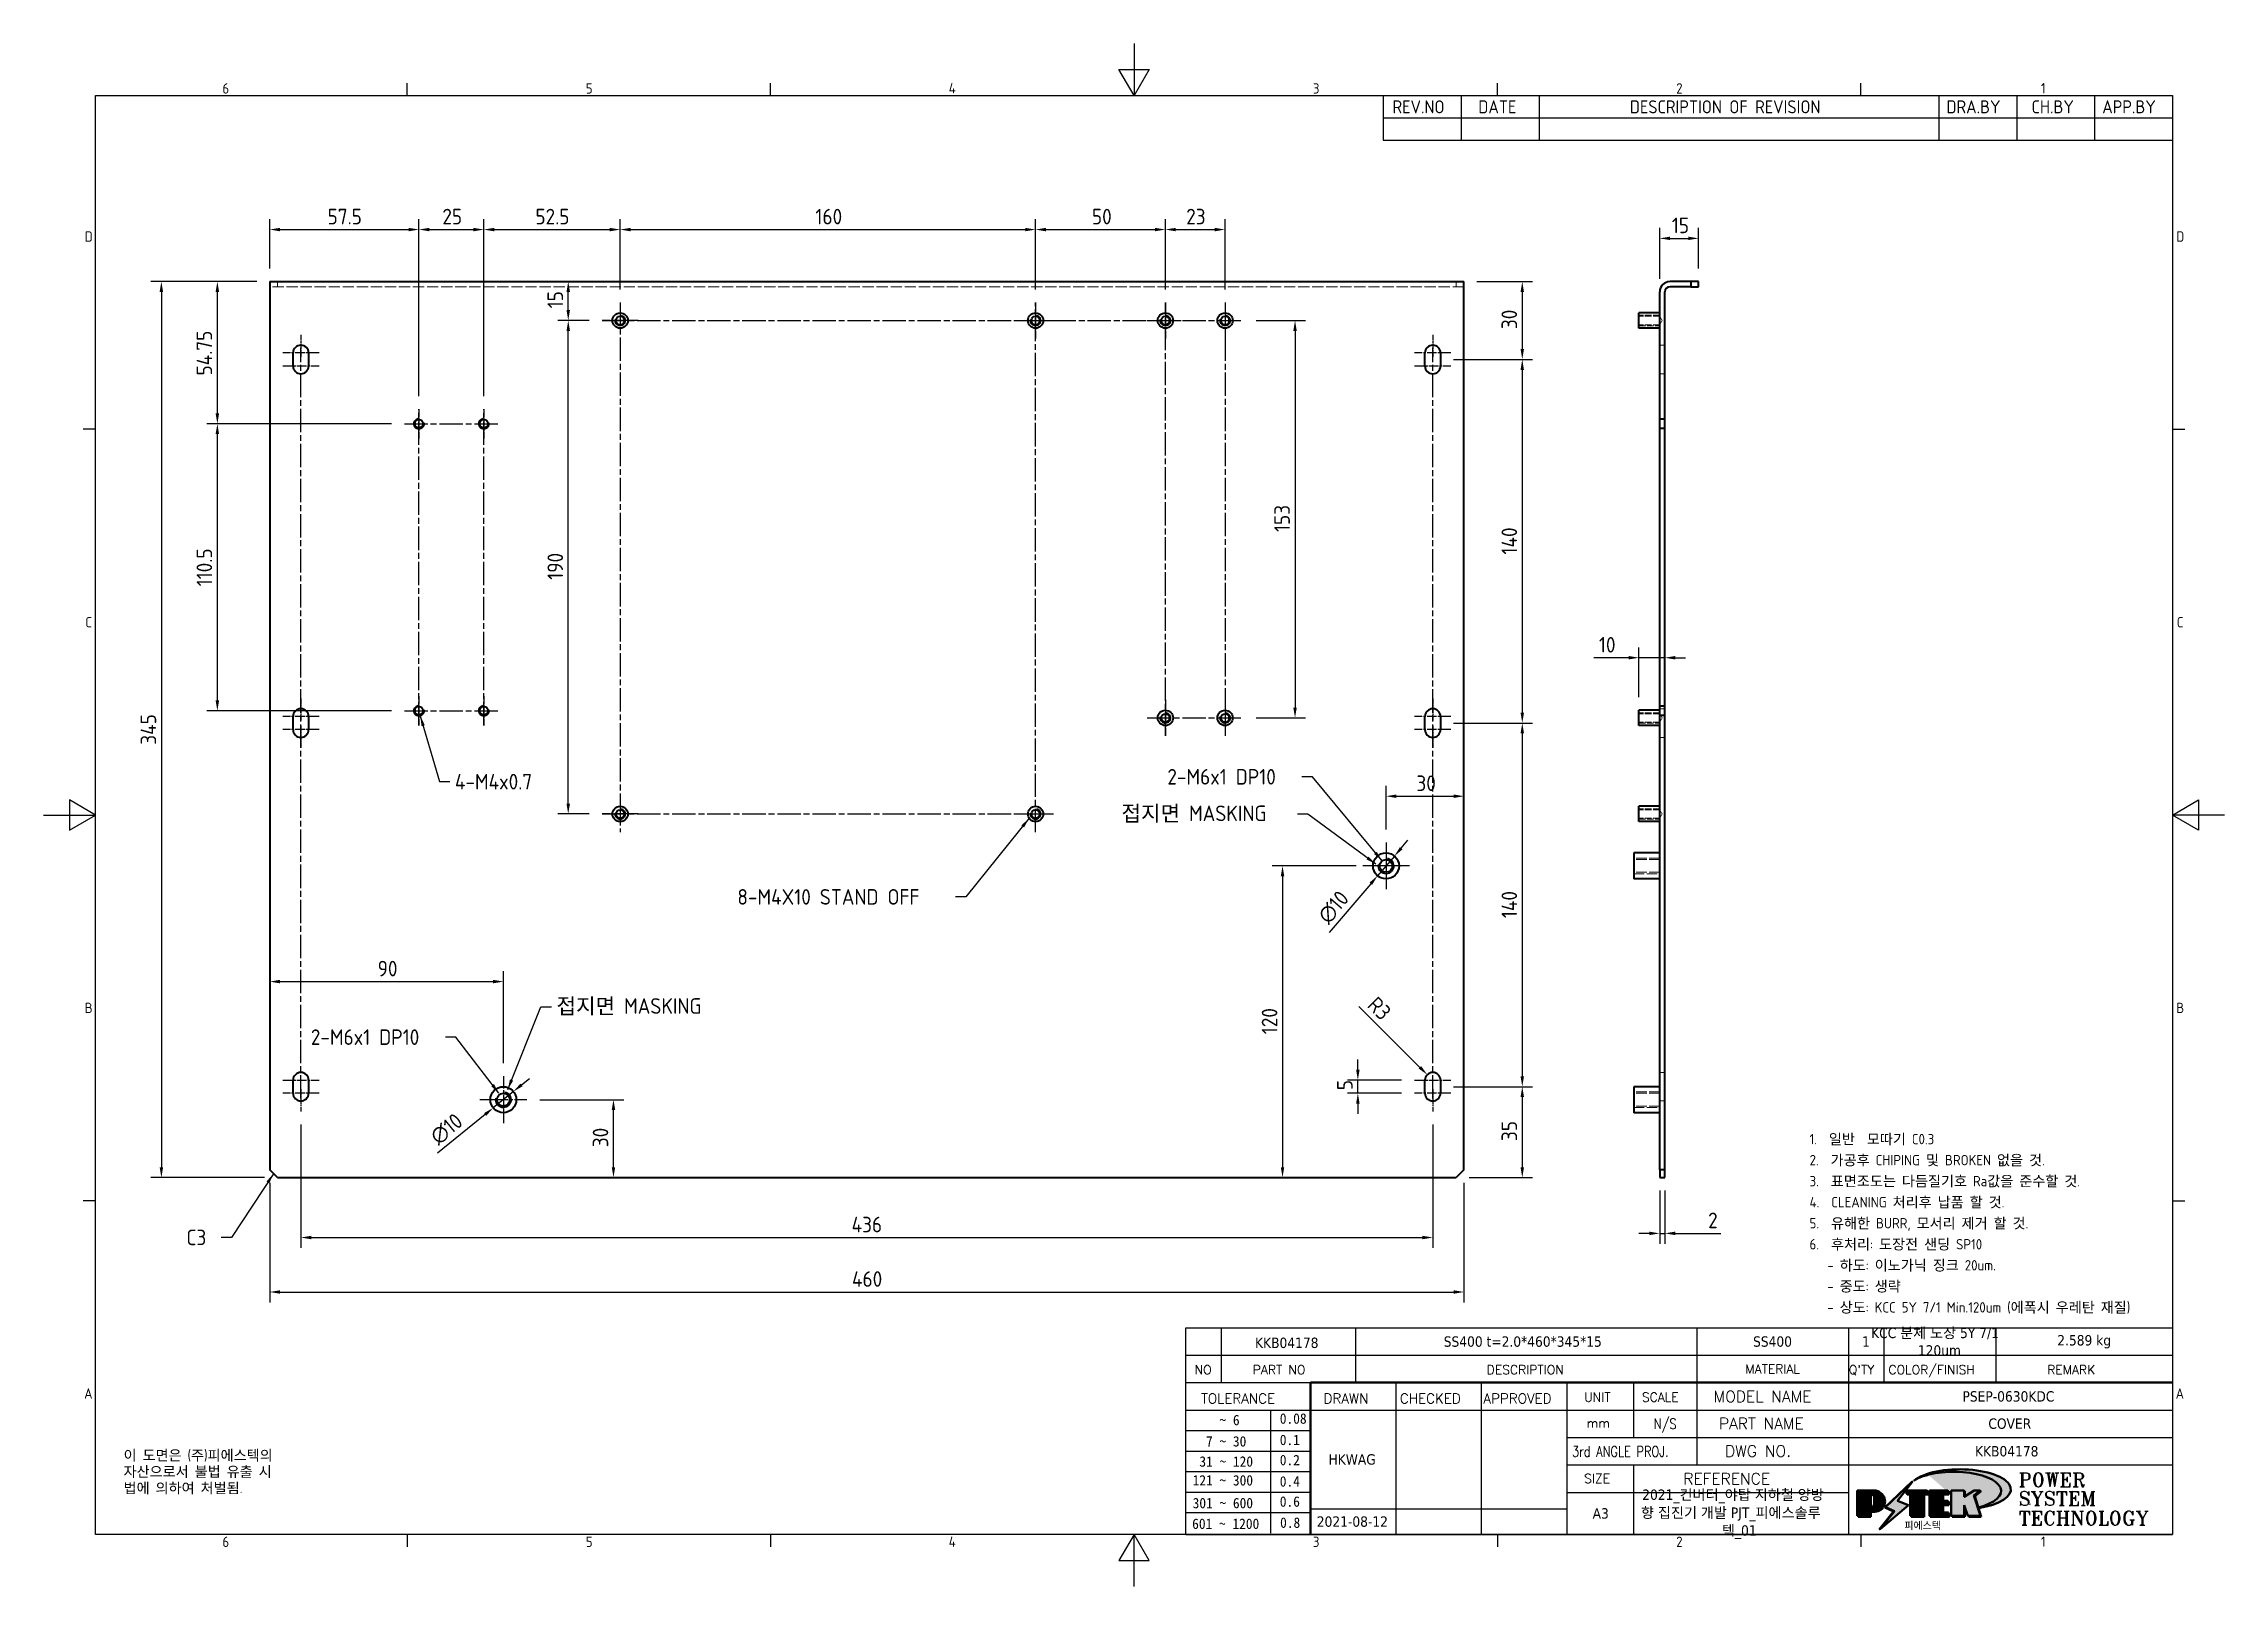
# Model space of a CAD drawing. Header units: millimetres. Extents: x 0 to 840, y 0 to 594.
import ezdxf
from ezdxf.enums import TextEntityAlignment as Align

# ---------------------------------------------------------------- set-up
doc = ezdxf.new("R2010")
doc.units = ezdxf.units.MM
doc.header["$LTSCALE"] = 2
doc.linetypes.add('CHAIN', pattern=[0.3543, 0.2362, -0.0295, 0.0591, -0.0295])
doc.linetypes.add('DASHED', pattern=[0.2067, 0.1654, -0.0413])
doc.layers.get('0').update_dxf_attribs({"color": 3, "lineweight": 25})
for name, color, linetype, lineweight in [('가려진 것(ISO)', 2, 'DASHED', 18), ('가시적인 것(ISO)', 3, 'Continuous', 40), ('가시적인 좁은 것(ISO)', 3, 'Continuous', 35), ('경계(ISO)', 7, 'Continuous', 25), ('기호(ISO)', 5, 'Continuous', 25), ('제목(ISO)', 5, 'Continuous', 50), ('중심 표식(ISO)', 1, 'Continuous', 25), ('중심선(ISO)', 1, 'Continuous', 25), ('치수(ISO)', 2, 'Continuous', 25), ('해치(ISO)', 7, 'Continuous', 18)]:
    doc.layers.add(name, color=color, linetype=linetype, lineweight=lineweight)
doc.styles.add('HAN_291', font='')
doc.styles.add('HAN_370', font='', dxfattribs={"width": 2})
doc.styles.add('ISO Proportiona M2B', font='isocp.shx')
doc.styles.add('ISO Proportional', font='arial.ttf')
doc.styles.add('RC_284', font='ROMANC.shx')
doc.styles.add('RC_287', font='ROMANC.shx')
doc.styles.add('RC_292', font='ROMANC.shx')
doc.styles.add('ROMANT_294', font='romant.shx')
doc.styles.add('문자 텍스트_PSTEK_POSCO', font='isocp.shx')
doc.styles.add('치수 텍스트_PSTEK_POSCO', font='isocp.shx')
doc.styles.add('텍스트 스타일198', font='tahoma.ttf')
doc.styles.add('텍스트 스타일333', font='ROMANC.shx', dxfattribs={"width": 0.8})
doc.styles.get('HAN_291').set_extended_font_data('GulimChe')
doc.styles.get('HAN_370').set_extended_font_data('GulimChe')
doc.dimstyles.new('치수_PSTEK_POSCO', dxfattribs={"dimscale": 2, "dimtxt": 3, "dimasz": 2, "dimexe": 2, "dimexo": 2.5, "dimgap": 1, "dimtad": 1, "dimrnd": 1e-08, "dimdsep": 46, "dimtxsty": '치수 텍스트_PSTEK_POSCO', "dimcen": 0.09, "dimdle": 10, "dimclrd": 7, "dimclre": 7, "dimclrt": 2, "dimadec": 1, "dimazin": 2, "dimtfac": 1, "dimtmove": 0, "dimatfit": 3, "dimfxl": 0, "dimtolj": 1, "dimlwd": -1, "dimlwe": -1, "dimarcsym": 0})
doc.dimstyles.new('치수_PSTEK_POSCO$7', dxfattribs={"dimscale": 2, "dimtxt": 3, "dimasz": 2, "dimexe": 2, "dimexo": 2.5, "dimgap": 1, "dimtad": 1, "dimrnd": 1e-08, "dimdsep": 46, "dimtxsty": '치수 텍스트_PSTEK_POSCO', "dimcen": 0.09, "dimdle": 10, "dimclrd": 7, "dimclre": 7, "dimclrt": 2, "dimadec": 1, "dimazin": 2, "dimtfac": 1, "dimtmove": 0, "dimatfit": 3, "dimfxl": 0, "dimtolj": 1, "dimlwd": -1, "dimlwe": -1, "dimarcsym": 0})

msp = doc.modelspace()

# ---------------------------------------------------------------- texts
at = {"layer": '기호(ISO)', "color": 2}
for s, insert, char_height, attachment_point, style in [('REV.NO', (519.5742, 567.1664), 5, 7, 'ISO Proportiona M2B'), ('DATE', (552.6285, 567.1664), 5, 7, 'ISO Proportiona M2B'), ('DESCRIPTION OF REVISION', (611.014, 567.1664), 5, 7, 'ISO Proportiona M2B'), ('DRA.BY', (732.9515, 567.1664), 5, 7, 'ISO Proportiona M2B'), ('CH.BY', (765.7286, 567.1664), 5, 7, 'ISO Proportiona M2B'), ('APP.BY', (792.9555, 567.1664), 5, 7, 'ISO Proportiona M2B'), ('{C3}', (55.0003, 134.3583), 6, 4, '치수 텍스트_PSTEK_POSCO')]:
    msp.add_mtext(s, dxfattribs=dict(at, insert=insert, char_height=char_height, attachment_point=attachment_point, style=style))
at = {"layer": '기호(ISO)', "color": 2, "char_height": 6, "attachment_point": 4, "line_spacing_factor": 0.525, "style": '치수 텍스트_PSTEK_POSCO'}
for s, insert, width in [('{4-M4x0.7}', (158.4249, 309.8379), 37.717905), ('{2-M6x1 DP10}', (432.8561, 311.7081), 49.845127), ('{2-M6x1 DP10}', (102.9226, 211.4675), 49.845127)]:
    msp.add_mtext(s, dxfattribs=dict(at, insert=insert, width=width))
at = {"layer": '기호(ISO)', "color": 2, "char_height": 6, "attachment_point": 4, "style": '치수 텍스트_PSTEK_POSCO'}
for s, insert, width in [('{\\fISOCP|b0|i0;\\H6.0000;접지면 MASKING}', (415.1775, 297.3202), 65.78546), ('{\\fISOCP|b0|i0;\\H6.0000;8-M4X10 STAND OFF}', (267.2282, 265.4596), 82.026224), ('{\\fISOCP|b0|i0;\\H6.0000;접지면 MASKING}', (197.5655, 223.1422), 65.78546)]:
    msp.add_mtext(s, dxfattribs=dict(at, insert=insert, width=width))
at = {"layer": '기호(ISO)', "color": 7, "insert": (30.7893, 52.4565), "char_height": 4, "width": 102.480277, "attachment_point": 1, "line_spacing_factor": 0.944221, "style": '문자 텍스트_PSTEK_POSCO'}
msp.add_mtext('{이 도면은 (주)피에스텍의\\P자산으로서 불법 유출 시 \\P법에 의하여 처벌됨.}', dxfattribs=at)

# ---------------------------------------------------------------- blocks, each defined once
blk = doc.blocks.new('경계 Default Border')
at = {"layer": '경계(ISO)'}
for p, q in [((70, 287), (70, 289.4)), ((140, 287), (140, 289.4)), ((280, 287), (280, 289.4)), ((350, 287), (350, 289.4)), ((10, 222.75), (7.6, 222.75)), ((410, 222.75), (412.4, 222.75)), ((10, 74.25), (7.6, 74.25)), ((410, 74.25), (412.4, 74.25)), ((70, 10), (70, 7.6)), ((140, 10), (140, 7.6)), ((280, 10), (280, 7.6)), ((350, 10), (350, 7.6))]:
    blk.add_line(p, q, dxfattribs=at)
at = {"layer": '경계(ISO)', "flags": 128}
for points in [[(210, 297), (210, 287), (207.11, 292), (212.89, 292), (210, 287)], [(10, 10), (10, 287), (410, 287), (410, 10), (10, 10)], [(0, 148.5), (10, 148.5), (5, 151.39), (5, 145.61), (10, 148.5)], [(420, 148.5), (410, 148.5), (415, 151.39), (415, 145.61), (410, 148.5)], [(210, 0), (210, 10), (207.11, 5), (212.89, 5), (210, 10)]]:
    blk.add_lwpolyline(points, dxfattribs=at)
at = {"layer": '경계(ISO)', "color": 2, "char_height": 2, "attachment_point": 7, "style": '문자 텍스트_PSTEK_POSCO'}
for s, insert in [('6', (34.43, 287.38)), ('5', (104.43, 287.38)), ('4', (174.32, 287.4)), ('3', (244.45, 287.38)), ('2', (314.42, 287.38)), ('1', (384.66, 287.4)), ('D', (7.92, 258.86)), ('D', (410.72, 258.86)), ('C', (8.03, 184.61)), ('C', (410.83, 184.61)), ('B', (7.92, 110.36)), ('B', (410.72, 110.36)), ('A', (7.81, 36.12)), ('A', (410.61, 36.12)), ('6', (34.43, 7.58)), ('5', (104.43, 7.58)), ('4', (174.32, 7.6)), ('3', (244.45, 7.58)), ('2', (314.42, 7.58)), ('1', (384.66, 7.6))]:
    blk.add_mtext(s, dxfattribs=dict(at, insert=insert))
blk = doc.blocks.new('제목 블록 PSTEK')
for color, points in [(252, [(317.22, 17.06), (322.03, 21.63), (322.28, 21.94), (317.05, 16.98), (318.75, 16.19), (316, 12.72), (316.34, 13), (318.92, 16.27)]), (5, [(321.62, 17.42), (319.53, 18.25), (322.45, 22.02), (317.22, 17.06), (318.92, 16.27), (316.17, 12.8)]), (1, [(324.48, 19.61), (325.24, 19.61), (325.24, 20.26), (321.23, 20.26), (321.23, 19.61), (321.98, 19.61), (321.98, 15.34), (324.48, 15.34)]), (252, [(321.98, 19.61), (321.4, 19.61), (321.4, 19.46), (321.98, 19.46)]), (252, [(324.66, 19.46), (325.42, 19.46), (325.42, 20.11), (325.24, 20.11), (325.24, 19.61), (324.48, 19.61), (324.48, 15.34), (322.16, 15.34), (322.16, 15.19), (324.66, 15.19)]), (1, [(329.23, 20.26), (325.66, 20.26), (325.66, 15.34), (329.36, 15.34), (329.36, 15.99), (328.11, 15.99), (328.11, 17.56), (329.23, 17.56), (329.23, 18.26), (328.11, 18.26), (328.11, 19.61), (329.23, 19.61)]), (252, [(328.29, 19.46), (329.41, 19.46), (329.41, 20.11), (329.23, 20.11), (329.23, 19.61), (328.11, 19.61), (328.11, 18.26), (328.29, 18.26)]), (252, [(328.29, 17.42), (329.41, 17.42), (329.41, 18.11), (329.23, 18.11), (329.23, 17.56), (328.11, 17.56), (328.11, 15.99), (328.29, 15.99)]), (1, [(332.33, 20.26), (329.86, 20.26), (329.86, 15.34), (332.33, 15.34), (332.33, 17.43), (333.07, 15.34), (335.49, 15.34), (334.25, 19.31), (335.44, 20.26), (334.31, 20.26), (332.33, 19)]), (252, [(332.51, 16.93), (332.33, 17.43), (332.33, 15.34), (330.04, 15.34), (330.04, 15.19), (332.51, 15.19)]), (252, [(332.51, 20.11), (332.33, 20.11), (332.33, 19), (332.51, 19.11)]), (252, [(335.62, 20.11), (335.25, 20.11), (334.25, 19.31), (335.49, 15.34), (333.2, 15.34), (333.25, 15.19), (335.66, 15.19), (334.43, 19.16)]), (252, [(329.54, 15.85), (329.36, 15.85), (329.36, 15.34), (325.83, 15.34), (325.83, 15.19), (329.54, 15.19)])]:
    blk.add_hatch(color=color).paths.add_polyline_path(points)
h = blk.add_hatch(color=1)
edge = h.paths.add_edge_path(flags=0)
edge.add_line((314.22, 19.61), (314.22, 17))
edge.add_line((314.22, 17), (314.35, 17))
edge.add_arc((314.35, 17.65), 0.651, 270, 360)
edge.add_line((315, 17.65), (315, 18.96))
edge.add_arc((314.35, 18.96), 0.651, 0, 90)
edge.add_line((314.35, 19.61), (314.22, 19.61))
edge = h.paths.add_edge_path()
edge.add_arc((314.98, 18.29), 1.97, 270, 450)
edge.add_line((314.98, 20.26), (311.77, 20.26))
edge.add_line((311.77, 20.26), (311.77, 15.34))
edge.add_line((311.77, 15.34), (314.22, 15.34))
edge.add_line((314.22, 15.34), (314.22, 16.32))
edge.add_line((314.22, 16.32), (314.98, 16.32))
h = blk.add_hatch(color=252)
edge = h.paths.add_edge_path()
edge.add_arc((314.98, 18.29), 1.97, 270, 406.8279)
edge.add_arc((315.16, 18.14), 1.97, -90, 53.561, ccw=False)
edge.add_line((315.16, 16.17), (314.4, 16.17))
edge.add_line((314.4, 16.17), (314.4, 15.19))
edge.add_line((314.4, 15.19), (311.94, 15.19))
edge.add_line((311.94, 15.19), (311.94, 15.34))
edge.add_line((311.94, 15.34), (314.22, 15.34))
edge.add_line((314.22, 15.34), (314.22, 16.32))
edge.add_line((314.22, 16.32), (314.98, 16.32))
h = blk.add_hatch(color=252)
edge = h.paths.add_edge_path()
edge.add_line((314.4, 19.46), (314.53, 19.46))
edge.add_arc((314.53, 18.81), 0.651, 60.4189, 90, ccw=False)
edge.add_arc((314.35, 18.96), 0.651, 39.9699, 90)
edge.add_line((314.35, 19.61), (314.22, 19.61))
edge.add_line((314.22, 19.61), (314.22, 17))
edge.add_line((314.22, 17), (314.35, 17))
edge.add_arc((314.35, 17.65), 0.651, 270, 274.6931)
edge.add_line((314.4, 17), (314.4, 19.46))
at = {"layer": '해치(ISO)', "true_color": 0x27d1fc}
h = blk.add_hatch(color=140, dxfattribs=at)
edge = h.paths.add_edge_path()
edge.add_ellipse((330.37, 20.16), major_axis=(9.1, 0), ratio=0.40699, start_angle=301.3098, end_angle=507.7437)
edge.add_ellipse((331.53, 20.46), major_axis=(-9.82, 0), ratio=0.39426, start_angle=111.5121, end_angle=334.4703, ccw=False)
edge.add_line((335.14, 16.86), (335.1, 16.99))
at = {"color": 180}
for p, q in [((182.48, 11.79), (182.48, 51.57)), ((182.48, 51.57), (372.48, 51.57)), ((189.27, 51.57), (189.27, 41.01)), ((215.22, 41.01), (215.22, 51.57)), ((280.88, 51.57), (280.88, 41.01)), ((310.09, 51.57), (310.09, 41.01)), ((316.9, 51.57), (316.9, 41.01)), ((338.46, 51.57), (338.46, 41.01)), ((372.48, 51.57), (372.48, 11.79)), ((182.48, 46.29), (372.48, 46.29)), ((182.48, 41.01), (206.45, 41.01)), ((222.94, 11.79), (222.94, 41.01)), ((239.43, 11.79), (239.43, 41.01)), ((255.92, 11.79), (255.92, 41.01)), ((268.69, 41.01), (268.69, 30.45)), ((280.88, 41.01), (280.88, 25.17)), ((310.09, 41.01), (310.09, 11.79)), ((182.48, 35.73), (206.45, 35.73)), ((198.86, 12.03), (198.86, 35.73)), ((206.45, 35.73), (372.48, 35.73)), ((182.48, 31.78), (206.45, 31.78)), ((255.92, 30.45), (372.48, 30.45)), ((182.48, 27.83), (206.45, 27.83)), ((182.48, 23.88), (206.45, 23.88)), ((255.92, 25.17), (372.48, 25.17)), ((268.69, 25.17), (268.69, 11.79)), ((182.48, 19.93), (206.45, 19.93)), ((255.92, 19.89), (310.09, 19.89)), ((182.48, 15.98), (206.45, 15.98)), ((206.45, 16.74), (255.92, 16.74)), ((182.48, 11.79), (372.48, 11.79))]:
    blk.add_line(p, q, dxfattribs=at)
at = {"color": 7, "lineweight": 50}
for p, q in [((206.45, 11.79), (206.45, 41.01)), ((206.45, 41.01), (372.48, 41.01))]:
    blk.add_line(p, q, dxfattribs=at)
at = {"color": 7}
for p, q in [((322.28, 21.94), (317.05, 16.98)), ((322.45, 22.02), (317.22, 17.06)), ((317.22, 17.06), (322.03, 21.63)), ((319.53, 18.25), (322.45, 22.02)), ((322.03, 21.63), (322.28, 21.94)), ((314.98, 20.26), (311.77, 20.26)), ((311.77, 20.26), (311.77, 15.34)), ((314.98, 20.26), (311.77, 20.26)), ((311.77, 20.26), (311.77, 15.34)), ((314.22, 17), (314.22, 19.61)), ((314.22, 19.61), (314.35, 19.61)), ((314.35, 19.61), (314.22, 19.61)), ((314.22, 19.61), (314.22, 17)), ((314.22, 17), (314.22, 19.61)), ((314.22, 19.61), (314.35, 19.61)), ((314.35, 17), (314.22, 17)), ((314.22, 17), (314.35, 17)), ((314.35, 17), (314.22, 17)), ((314.4, 19.46), (314.53, 19.46)), ((314.4, 17), (314.4, 19.46)), ((315, 18.96), (315, 17.65)), ((315, 18.96), (315, 17.65)), ((316.17, 12.8), (321.62, 17.42)), ((317.05, 16.98), (318.75, 16.19)), ((318.92, 16.27), (317.22, 17.06)), ((317.22, 17.06), (318.92, 16.27)), ((321.62, 17.42), (319.53, 18.25)), ((325.24, 20.26), (321.23, 20.26)), ((321.23, 20.26), (321.23, 19.61)), ((325.24, 20.26), (321.23, 20.26)), ((321.23, 20.26), (321.23, 19.61)), ((321.23, 19.61), (321.98, 19.61)), ((321.23, 19.61), (321.98, 19.61)), ((321.4, 19.61), (321.4, 19.46)), ((321.98, 19.61), (321.4, 19.61)), ((321.4, 19.46), (321.98, 19.46)), ((321.98, 19.61), (321.98, 15.34)), ((321.98, 19.46), (321.98, 19.61)), ((321.98, 19.61), (321.98, 15.34)), ((324.48, 19.61), (325.24, 19.61)), ((324.48, 15.34), (324.48, 19.61)), ((325.24, 19.61), (324.48, 19.61)), ((324.48, 19.61), (324.48, 15.34)), ((324.48, 19.61), (325.24, 19.61)), ((324.48, 15.34), (324.48, 19.61)), ((324.66, 19.46), (325.42, 19.46)), ((324.66, 15.19), (324.66, 19.46)), ((325.24, 19.61), (325.24, 20.26)), ((325.24, 19.61), (325.24, 20.26)), ((325.42, 20.11), (325.24, 20.11)), ((325.24, 20.11), (325.24, 19.61)), ((325.42, 19.46), (325.42, 20.11)), ((329.23, 20.26), (325.66, 20.26)), ((325.66, 20.26), (325.66, 15.34)), ((325.66, 20.26), (325.66, 15.34)), ((329.23, 20.26), (325.66, 20.26)), ((328.11, 18.26), (328.11, 19.61)), ((328.11, 19.61), (329.23, 19.61)), ((329.23, 19.61), (328.11, 19.61)), ((328.11, 19.61), (328.11, 18.26)), ((328.11, 18.26), (328.11, 19.61)), ((328.11, 19.61), (329.23, 19.61)), ((329.23, 18.26), (328.11, 18.26)), ((328.11, 18.26), (328.29, 18.26)), ((329.23, 18.26), (328.11, 18.26)), ((328.11, 17.56), (329.23, 17.56)), ((328.11, 15.99), (328.11, 17.56)), ((329.23, 17.56), (328.11, 17.56)), ((328.11, 17.56), (328.11, 15.99)), ((328.11, 17.56), (329.23, 17.56)), ((328.11, 15.99), (328.11, 17.56)), ((328.29, 18.26), (328.29, 19.46)), ((328.29, 19.46), (329.41, 19.46)), ((328.29, 15.99), (328.29, 17.42)), ((328.29, 17.42), (329.41, 17.42)), ((329.23, 19.61), (329.23, 20.26)), ((329.23, 19.61), (329.23, 20.26)), ((329.41, 20.11), (329.23, 20.11)), ((329.23, 20.11), (329.23, 19.61)), ((329.23, 17.56), (329.23, 18.26)), ((329.23, 17.56), (329.23, 18.26)), ((329.41, 18.11), (329.23, 18.11)), ((329.23, 18.11), (329.23, 17.56)), ((329.41, 19.46), (329.41, 20.11)), ((329.41, 17.42), (329.41, 18.11)), ((332.33, 20.26), (329.86, 20.26)), ((329.86, 20.26), (329.86, 15.34)), ((329.86, 20.26), (329.86, 15.34)), ((332.33, 20.26), (329.86, 20.26)), ((334.31, 20.26), (332.33, 19)), ((332.33, 19), (332.33, 20.26)), ((334.31, 20.26), (332.33, 19)), ((332.33, 19), (332.33, 20.26)), ((332.51, 20.11), (332.33, 20.11)), ((332.33, 20.11), (332.33, 19)), ((332.33, 19), (332.51, 19.11)), ((332.33, 17.43), (333.07, 15.34)), ((332.33, 15.34), (332.33, 17.43)), ((332.51, 16.93), (332.33, 17.43)), ((332.33, 17.43), (332.33, 15.34)), ((332.33, 17.43), (333.07, 15.34)), ((332.33, 15.34), (332.33, 17.43)), ((332.51, 19.11), (332.51, 20.11)), ((332.51, 15.19), (332.51, 16.93)), ((334.25, 19.31), (335.44, 20.26)), ((334.25, 19.31), (335.44, 20.26)), ((335.25, 20.11), (334.25, 19.31)), ((335.49, 15.34), (334.25, 19.31)), ((334.25, 19.31), (335.49, 15.34)), ((335.49, 15.34), (334.25, 19.31)), ((335.44, 20.26), (334.31, 20.26)), ((335.44, 20.26), (334.31, 20.26)), ((334.43, 19.16), (335.62, 20.11)), ((335.66, 15.19), (334.43, 19.16)), ((335.62, 20.11), (335.25, 20.11)), ((345.04, 17.5), (344.99, 17.69)), ((311.77, 15.34), (314.22, 15.34)), ((311.77, 15.34), (314.22, 15.34)), ((314.22, 15.34), (311.94, 15.34)), ((311.94, 15.34), (311.94, 15.19)), ((311.94, 15.19), (314.4, 15.19)), ((314.22, 16.32), (314.98, 16.32)), ((314.22, 15.34), (314.22, 16.32)), ((314.98, 16.32), (314.22, 16.32)), ((314.22, 16.32), (314.22, 15.34)), ((314.22, 16.32), (314.98, 16.32)), ((314.22, 15.34), (314.22, 16.32)), ((314.4, 16.17), (315.16, 16.17)), ((314.4, 15.19), (314.4, 16.17)), ((318.75, 16.19), (316, 12.72)), ((316, 12.72), (316.34, 13)), ((318.92, 16.27), (316.17, 12.8)), ((316.34, 13), (318.92, 16.27)), ((321.98, 15.34), (324.48, 15.34)), ((321.98, 15.34), (324.48, 15.34)), ((324.48, 15.34), (322.16, 15.34)), ((322.16, 15.34), (322.16, 15.19)), ((322.16, 15.19), (324.66, 15.19)), ((325.66, 15.34), (329.36, 15.34)), ((325.66, 15.34), (329.36, 15.34)), ((329.36, 15.34), (325.83, 15.34)), ((325.83, 15.34), (325.83, 15.19)), ((325.83, 15.19), (329.54, 15.19)), ((329.36, 15.99), (328.11, 15.99)), ((328.11, 15.99), (328.29, 15.99)), ((329.36, 15.99), (328.11, 15.99)), ((329.36, 15.34), (329.36, 15.99)), ((329.36, 15.34), (329.36, 15.99)), ((329.54, 15.85), (329.36, 15.85)), ((329.36, 15.85), (329.36, 15.34)), ((329.54, 15.19), (329.54, 15.85)), ((329.86, 15.34), (332.33, 15.34)), ((329.86, 15.34), (332.33, 15.34)), ((332.33, 15.34), (330.04, 15.34)), ((330.04, 15.34), (330.04, 15.19)), ((330.04, 15.19), (332.51, 15.19)), ((333.07, 15.34), (335.49, 15.34)), ((333.07, 15.34), (335.49, 15.34)), ((335.49, 15.34), (333.2, 15.34)), ((333.2, 15.34), (333.25, 15.19)), ((333.25, 15.19), (335.66, 15.19))]:
    blk.add_line(p, q, dxfattribs=at)
at = {"color": 5}
for p, q in [((322.45, 22.02), (317.22, 17.06)), ((319.53, 18.25), (322.45, 22.02)), ((316.17, 12.8), (321.62, 17.42)), ((317.22, 17.06), (318.92, 16.27)), ((321.62, 17.42), (319.53, 18.25)), ((318.92, 16.27), (316.17, 12.8))]:
    blk.add_line(p, q, dxfattribs=at)
at = {"color": 1}
for p, q in [((314.98, 20.26), (311.77, 20.26)), ((311.77, 20.26), (311.77, 15.34)), ((314.22, 17), (314.22, 19.61)), ((314.22, 19.61), (314.35, 19.61)), ((314.35, 17), (314.22, 17)), ((315, 18.96), (315, 17.65)), ((325.24, 20.26), (321.23, 20.26)), ((321.23, 20.26), (321.23, 19.61)), ((321.23, 19.61), (321.98, 19.61)), ((321.98, 19.61), (321.98, 15.34)), ((324.48, 19.61), (325.24, 19.61)), ((324.48, 15.34), (324.48, 19.61)), ((325.24, 19.61), (325.24, 20.26)), ((329.23, 20.26), (325.66, 20.26)), ((325.66, 20.26), (325.66, 15.34)), ((328.11, 18.26), (328.11, 19.61)), ((328.11, 19.61), (329.23, 19.61)), ((329.23, 18.26), (328.11, 18.26)), ((328.11, 17.56), (329.23, 17.56)), ((328.11, 15.99), (328.11, 17.56)), ((329.23, 19.61), (329.23, 20.26)), ((329.23, 17.56), (329.23, 18.26)), ((332.33, 20.26), (329.86, 20.26)), ((329.86, 20.26), (329.86, 15.34)), ((334.31, 20.26), (332.33, 19)), ((332.33, 19), (332.33, 20.26)), ((332.33, 17.43), (333.07, 15.34)), ((332.33, 15.34), (332.33, 17.43)), ((334.25, 19.31), (335.44, 20.26)), ((335.49, 15.34), (334.25, 19.31)), ((335.44, 20.26), (334.31, 20.26)), ((311.77, 15.34), (314.22, 15.34)), ((314.22, 16.32), (314.98, 16.32)), ((314.22, 15.34), (314.22, 16.32)), ((321.98, 15.34), (324.48, 15.34)), ((325.66, 15.34), (329.36, 15.34)), ((329.36, 15.99), (328.11, 15.99)), ((329.36, 15.34), (329.36, 15.99)), ((329.86, 15.34), (332.33, 15.34)), ((333.07, 15.34), (335.49, 15.34))]:
    blk.add_line(p, q, dxfattribs=at)
at = {"color": 7}
for centre, radius, start, end in [((314.35, 18.96), 0.651, 0, 90), ((314.35, 18.96), 0.651, 39.9699, 90), ((314.35, 18.96), 0.651, 0, 90), ((314.35, 17.65), 0.651, 270, 0), ((314.35, 17.65), 0.651, 270, 0), ((314.35, 17.65), 0.651, 270, 274.6931), ((314.53, 18.81), 0.651, 60.4189, 90), ((314.98, 18.29), 1.97, 270, 90), ((314.98, 18.29), 1.97, 270, 90), ((314.98, 18.29), 1.97, 270, 46.8279), ((315.16, 18.14), 1.97, 270, 53.561)]:
    blk.add_arc(centre, radius, start, end, dxfattribs=at)
at = {"color": 1}
for centre, radius, start, end in [((314.35, 18.96), 0.651, 0, 90), ((314.35, 17.65), 0.651, 270, 0), ((314.98, 18.29), 1.97, 270, 90)]:
    blk.add_arc(centre, radius, start, end, dxfattribs=at)
at = {"layer": '제목(ISO)', "lineweight": 18}
blk.add_line((182.48, 35.73), (182.48, 11.79), dxfattribs=at)
at = {"layer": '제목(ISO)'}
for p, q in [((322.28, 21.94), (317.05, 16.98)), ((322.45, 22.02), (317.22, 17.06)), ((317.22, 17.06), (322.03, 21.63)), ((319.53, 18.25), (322.45, 22.02)), ((322.03, 21.63), (322.28, 21.94)), ((314.98, 20.26), (311.77, 20.26)), ((311.77, 20.26), (311.77, 15.34)), ((314.22, 17), (314.22, 19.61)), ((314.22, 19.61), (314.35, 19.61)), ((314.35, 19.61), (314.22, 19.61)), ((314.22, 19.61), (314.22, 17)), ((314.35, 17), (314.22, 17)), ((314.22, 17), (314.35, 17)), ((314.4, 19.46), (314.53, 19.46)), ((314.4, 17), (314.4, 19.46)), ((315, 18.96), (315, 17.65)), ((316.17, 12.8), (321.62, 17.42)), ((317.05, 16.98), (318.75, 16.19)), ((317.22, 17.06), (318.92, 16.27)), ((318.92, 16.27), (317.22, 17.06)), ((321.62, 17.42), (319.53, 18.25)), ((325.24, 20.26), (321.23, 20.26)), ((321.23, 20.26), (321.23, 19.61)), ((321.23, 19.61), (321.98, 19.61)), ((321.98, 19.61), (321.4, 19.61)), ((321.4, 19.61), (321.4, 19.46)), ((321.4, 19.46), (321.98, 19.46)), ((321.98, 19.61), (321.98, 15.34)), ((321.98, 19.46), (321.98, 19.61)), ((324.48, 19.61), (325.24, 19.61)), ((324.48, 15.34), (324.48, 19.61)), ((325.24, 19.61), (324.48, 19.61)), ((324.48, 19.61), (324.48, 15.34)), ((324.66, 19.46), (325.42, 19.46)), ((324.66, 15.19), (324.66, 19.46)), ((325.24, 19.61), (325.24, 20.26)), ((325.42, 20.11), (325.24, 20.11)), ((325.24, 20.11), (325.24, 19.61)), ((325.42, 19.46), (325.42, 20.11)), ((329.23, 20.26), (325.66, 20.26)), ((325.66, 20.26), (325.66, 15.34)), ((328.11, 18.26), (328.11, 19.61)), ((328.11, 19.61), (329.23, 19.61)), ((329.23, 19.61), (328.11, 19.61)), ((328.11, 19.61), (328.11, 18.26)), ((329.23, 18.26), (328.11, 18.26)), ((328.11, 18.26), (328.29, 18.26)), ((328.11, 15.99), (328.11, 17.56)), ((328.11, 17.56), (329.23, 17.56)), ((329.23, 17.56), (328.11, 17.56)), ((328.11, 17.56), (328.11, 15.99)), ((328.29, 19.46), (329.41, 19.46)), ((328.29, 18.26), (328.29, 19.46)), ((328.29, 17.42), (329.41, 17.42)), ((328.29, 15.99), (328.29, 17.42)), ((329.23, 19.61), (329.23, 20.26)), ((329.41, 20.11), (329.23, 20.11)), ((329.23, 20.11), (329.23, 19.61)), ((329.23, 17.56), (329.23, 18.26)), ((329.41, 18.11), (329.23, 18.11)), ((329.23, 18.11), (329.23, 17.56)), ((329.41, 19.46), (329.41, 20.11)), ((329.41, 17.42), (329.41, 18.11)), ((332.33, 20.26), (329.86, 20.26)), ((329.86, 20.26), (329.86, 15.34)), ((334.31, 20.26), (332.33, 19)), ((332.33, 19), (332.33, 20.26)), ((332.51, 20.11), (332.33, 20.11)), ((332.33, 20.11), (332.33, 19)), ((332.33, 19), (332.51, 19.11)), ((332.33, 15.34), (332.33, 17.43)), ((332.33, 17.43), (333.07, 15.34)), ((332.51, 16.93), (332.33, 17.43)), ((332.33, 17.43), (332.33, 15.34)), ((332.51, 19.11), (332.51, 20.11)), ((332.51, 15.19), (332.51, 16.93)), ((334.25, 19.31), (335.44, 20.26)), ((335.25, 20.11), (334.25, 19.31)), ((335.49, 15.34), (334.25, 19.31)), ((334.25, 19.31), (335.49, 15.34)), ((335.44, 20.26), (334.31, 20.26)), ((334.43, 19.16), (335.62, 20.11)), ((335.66, 15.19), (334.43, 19.16)), ((335.62, 20.11), (335.25, 20.11)), ((311.77, 15.34), (314.22, 15.34)), ((314.22, 15.34), (311.94, 15.34)), ((311.94, 15.34), (311.94, 15.19)), ((311.94, 15.19), (314.4, 15.19)), ((314.22, 15.34), (314.22, 16.32)), ((314.22, 16.32), (314.98, 16.32)), ((314.98, 16.32), (314.22, 16.32)), ((314.22, 16.32), (314.22, 15.34)), ((314.4, 15.19), (314.4, 16.17)), ((314.4, 16.17), (315.16, 16.17)), ((318.75, 16.19), (316, 12.72)), ((316, 12.72), (316.34, 13)), ((318.92, 16.27), (316.17, 12.8)), ((316.34, 13), (318.92, 16.27)), ((321.98, 15.34), (324.48, 15.34)), ((324.48, 15.34), (322.16, 15.34)), ((322.16, 15.34), (322.16, 15.19)), ((322.16, 15.19), (324.66, 15.19)), ((325.66, 15.34), (329.36, 15.34)), ((329.36, 15.34), (325.83, 15.34)), ((325.83, 15.34), (325.83, 15.19)), ((325.83, 15.19), (329.54, 15.19)), ((329.36, 15.99), (328.11, 15.99)), ((328.11, 15.99), (328.29, 15.99)), ((329.36, 15.34), (329.36, 15.99)), ((329.54, 15.85), (329.36, 15.85)), ((329.36, 15.85), (329.36, 15.34)), ((329.54, 15.19), (329.54, 15.85)), ((329.86, 15.34), (332.33, 15.34)), ((332.33, 15.34), (330.04, 15.34)), ((330.04, 15.34), (330.04, 15.19)), ((330.04, 15.19), (332.51, 15.19)), ((333.07, 15.34), (335.49, 15.34)), ((335.49, 15.34), (333.2, 15.34)), ((333.2, 15.34), (333.25, 15.19)), ((333.25, 15.19), (335.66, 15.19))]:
    blk.add_line(p, q, dxfattribs=at)
at = {"layer": '제목(ISO)', "color": 4}
blk.add_line((335.14, 16.86), (335.1, 16.99), dxfattribs=at)
at = {"layer": '제목(ISO)'}
for centre, radius, start, end in [((314.35, 18.96), 0.651, 0, 90), ((314.35, 18.96), 0.651, 39.9699, 90), ((314.35, 17.65), 0.651, 270, 0), ((314.35, 17.65), 0.651, 270, 274.6931), ((314.53, 18.81), 0.651, 60.4189, 90), ((314.98, 18.29), 1.97, 46.8279, 90), ((314.98, 18.29), 1.97, 270, 46.8279), ((314.98, 18.29), 1.97, 270, 46.8279), ((315.16, 18.14), 1.97, 270, 53.561)]:
    blk.add_arc(centre, radius, start, end, dxfattribs=at)
at = {"layer": '제목(ISO)', "color": 4}
for centre, major_axis, ratio, start_param, end_param in [((331.53, 20.46), (9.82, 0), 0.39426, 5.087845, 8.9792), ((330.37, 20.16), (9.1, 0), 0.40699, 5.258849, 8.861799)]:
    blk.add_ellipse(centre, major_axis=major_axis, ratio=ratio, start_param=start_param, end_param=end_param, dxfattribs=at)
at = {"color": 2}
for s, height, style, p in [('NO', 1.742, 'RC_284', (184.14, 42.62)), ('PART NO', 1.742, 'RC_284', (195.34, 42.62)), ('DESCRIPTION', 1.7424, 'RC_284', (240.4, 42.62)), ("Q'TY", 1.742, 'RC_284', (310.14, 42.62)), ('COLOR/FINISH', 1.7424, 'RC_284', (317.77, 42.62)), ('REMARK', 1.742, 'RC_284', (348.35, 42.62)), (' TOLERANCE', 1.9, 'RC_287', (184.09, 37.01)), ('DRAWN', 1.9, 'RC_287', (208.98, 37.01)), ('CHECKED', 1.9, 'RC_287', (223.69, 37.01)), ('APPROVED', 1.9, 'RC_287', (239.78, 37.01)), ('UNIT', 1.742, 'RC_284', (259.17, 37.34)), ('SCALE', 1.742, 'RC_284', (270.29, 37.34)), ('MODEL NAME', 2.178, 'RC_292', (284.1, 37.25)), ('    ~ 6', 2, 'HAN_291', (183.77, 32.82)), ('0.08', 2, 'HAN_291', (200.55, 33.1)), ('PART NAME', 2.178, 'RC_292', (285.14, 32.03)), ('  7 ~ 30', 2, 'HAN_291', (183.77, 28.71)), ('0.1', 2, 'HAN_291', (200.55, 28.99)), ('mm', 1.742, 'RC_284', (259.65, 32.35)), (' 31 ~ 120', 2, 'HAN_291', (183.77, 24.83)), ('0.2', 2, 'HAN_291', (200.55, 25.11)), (' DWG NO.', 2.178, 'RC_292', (284.81, 26.75)), ('121 ~ 300', 2, 'HAN_291', (183.77, 21.21)), ('0.4', 2, 'HAN_291', (200.55, 21)), ('SIZE', 1.742, 'RC_284', (259.17, 21.69)), ('REFERENCE', 2.178, 'RC_292', (278.27, 21.43)), ('301 ~ 600', 2, 'HAN_291', (183.77, 16.83)), ('0.6', 2, 'HAN_291', (200.55, 17.12)), ('601 ~ 1200', 2, 'HAN_291', (183.68, 12.85)), ('0.8', 2, 'HAN_291', (200.61, 13.06))]:
    blk.add_text(s, height=height, dxfattribs=dict(at, style=style)).set_placement(p)
at = {"color": 2, "style": 'RC_284'}
blk.add_text('MATERIAL', height=1.742, dxfattribs=at).set_placement((295.48, 43.65), align=Align.MIDDLE_CENTER)
at = {"color": 7, "style": '텍스트 스타일333', "width": 0.8}
blk.add_text('N/S', height=2, dxfattribs=at).set_placement((274.78, 33.09), align=Align.MIDDLE_CENTER)
at = {"color": 2, "style": '텍스트 스타일333', "width": 0.8}
blk.add_text('3rd ANGLE PROJ.', height=2, dxfattribs=at).set_placement((256.84, 26.76))
at = {"color": 7, "style": 'ROMANT_294'}
for s, p in [('POWER', (342.83, 20.97)), ('SYSTEM', (342.83, 17.33)), ('TECHNOLOGY', (342.83, 13.57))]:
    blk.add_text(s, height=2.7, dxfattribs=at).set_placement(p)
at = {"color": 7, "insert": (320.85, 14.21), "char_height": 1.4, "attachment_point": 1, "line_spacing_factor": 0.332, "style": 'HAN_370'}
blk.add_mtext('\\fHY견고딕|b0|i0;\\H1.4000;피에스텍', dxfattribs=at)
at = {"layer": '제목(ISO)', "color": 7, "style": '텍스트 스타일198'}
for tag, p in [('4._COLOR_001', (314.44, 49.59)), ('질량\\P3;_001', (350.29, 48.16)), ('부품_번호_001', (195.78, 47.68)), ('설명_001', (232.13, 47.92)), ('재질_001', (291.7, 47.93)), ("3._Q'TY_001", (312.71, 47.92)), ('4._COLOR_002', (323.44, 46.21)), ('1._MODEL_NAME_001', (332.03, 37.37)), ('제목_001', (337.02, 32.12)), ('설계자_001', (209.94, 25.23)), ('부품_번호_001', (334.44, 26.81)), ('시트_크기_001', (260.81, 14.84)), ('프로젝트_002', (270.12, 14.98)), ('프로젝트_001', (270.36, 18.44)), ('작성_날짜_001', (207.68, 13.27)), ('프로젝트_003', (285.7, 11.55))]:
    blk.add_attdef(tag, p, '', height=2, dxfattribs=at)
for tag, p in [('점검자', (231.18, 26.23)), ('엔지니어링_승인자', (247.67, 26.23)), ('점검_날짜', (231.18, 14.27)), ('엔지니어링_승인_날짜', (247.67, 14.27))]:
    blk.add_attdef(tag, text='', height=2, dxfattribs=at).set_placement(p, align=Align.MIDDLE_CENTER)
blk = doc.blocks.new('*D21')
at = {"layer": 'Defpoints', "color": 0, "transparency": 16777216}
for p in [(144.58, 522.41), (87.08, 502.39), (144.58, 453.26)]:
    blk.add_point(p, dxfattribs=at)
at = {"layer": '치수(ISO)', "color": 7, "transparency": 16777216}
for p, q in [((87.08, 507.39), (87.08, 526.41)), ((91.08, 522.41), (140.58, 522.41)), ((144.58, 458.26), (144.58, 526.41))]:
    blk.add_line(p, q, dxfattribs=at)
for points in [[(91.08, 523.07), (91.08, 521.74), (87.08, 522.41)], [(140.58, 523.07), (140.58, 521.74), (144.58, 522.41)]]:
    blk.add_solid(points, dxfattribs=at)
at = {"layer": '치수(ISO)', "color": 2, "transparency": 16777216, "insert": (109.39, 527.41), "char_height": 6, "attachment_point": 4, "style": '치수 텍스트_PSTEK_POSCO'}
blk.add_mtext('\\A1;57.5', dxfattribs=at)
blk = doc.blocks.new('*D22')
at = {"layer": 'Defpoints', "color": 0, "transparency": 16777216}
for p in [(169.58, 522.41), (144.58, 453.26), (169.58, 453.26)]:
    blk.add_point(p, dxfattribs=at)
at = {"layer": '치수(ISO)', "color": 7, "transparency": 16777216}
for p, q in [((144.58, 458.26), (144.58, 526.41)), ((148.58, 522.41), (165.58, 522.41)), ((169.58, 458.26), (169.58, 526.41))]:
    blk.add_line(p, q, dxfattribs=at)
for points in [[(148.58, 523.07), (148.58, 521.74), (144.58, 522.41)], [(165.58, 523.07), (165.58, 521.74), (169.58, 522.41)]]:
    blk.add_solid(points, dxfattribs=at)
at = {"layer": '치수(ISO)', "color": 2, "transparency": 16777216, "insert": (153.6, 527.41), "char_height": 6, "attachment_point": 4, "style": '치수 텍스트_PSTEK_POSCO'}
blk.add_mtext('\\A1;25', dxfattribs=at)
blk = doc.blocks.new('*D23')
at = {"layer": 'Defpoints', "color": 0, "transparency": 16777216}
for p in [(222.08, 522.41), (222.08, 494.34), (169.58, 453.26)]:
    blk.add_point(p, dxfattribs=at)
at = {"layer": '치수(ISO)', "color": 7, "transparency": 16777216}
for p, q in [((169.58, 458.26), (169.58, 526.41)), ((173.58, 522.41), (218.08, 522.41)), ((222.08, 499.34), (222.08, 526.41))]:
    blk.add_line(p, q, dxfattribs=at)
for points in [[(173.58, 523.07), (173.58, 521.74), (169.58, 522.41)], [(218.08, 523.07), (218.08, 521.74), (222.08, 522.41)]]:
    blk.add_solid(points, dxfattribs=at)
at = {"layer": '치수(ISO)', "color": 2, "transparency": 16777216, "insert": (189.43, 527.41), "char_height": 6, "attachment_point": 4, "style": '치수 텍스트_PSTEK_POSCO'}
blk.add_mtext('\\A1;52.5', dxfattribs=at)
blk = doc.blocks.new('*D24')
at = {"layer": 'Defpoints', "color": 0, "transparency": 16777216}
for p in [(382.08, 522.41), (222.08, 494.34), (382.08, 494.34)]:
    blk.add_point(p, dxfattribs=at)
at = {"layer": '치수(ISO)', "color": 7, "transparency": 16777216}
for p, q in [((222.08, 499.34), (222.08, 526.41)), ((226.08, 522.41), (378.08, 522.41)), ((382.08, 499.34), (382.08, 526.41))]:
    blk.add_line(p, q, dxfattribs=at)
for points in [[(226.08, 523.07), (226.08, 521.74), (222.08, 522.41)], [(378.08, 523.07), (378.08, 521.74), (382.08, 522.41)]]:
    blk.add_solid(points, dxfattribs=at)
at = {"layer": '치수(ISO)', "color": 2, "transparency": 16777216, "insert": (297.3, 527.41), "char_height": 6, "attachment_point": 4, "style": '치수 텍스트_PSTEK_POSCO'}
blk.add_mtext('\\A1;160', dxfattribs=at)
blk = doc.blocks.new('*D25')
at = {"layer": 'Defpoints', "color": 0, "transparency": 16777216}
for p in [(432.08, 522.41), (382.08, 494.34), (432.08, 494.34)]:
    blk.add_point(p, dxfattribs=at)
at = {"layer": '치수(ISO)', "color": 7, "transparency": 16777216}
for p, q in [((382.08, 499.34), (382.08, 526.41)), ((386.08, 522.41), (428.08, 522.41)), ((432.08, 499.34), (432.08, 526.41))]:
    blk.add_line(p, q, dxfattribs=at)
for points in [[(386.08, 523.07), (386.08, 521.74), (382.08, 522.41)], [(428.08, 523.07), (428.08, 521.74), (432.08, 522.41)]]:
    blk.add_solid(points, dxfattribs=at)
at = {"layer": '치수(ISO)', "color": 2, "transparency": 16777216, "insert": (403.8, 527.41), "char_height": 6, "attachment_point": 4, "style": '치수 텍스트_PSTEK_POSCO'}
blk.add_mtext('\\A1;50', dxfattribs=at)
blk = doc.blocks.new('*D26')
at = {"layer": 'Defpoints', "color": 0, "transparency": 16777216}
for p in [(455.08, 522.41), (432.08, 494.34), (455.08, 494.34)]:
    blk.add_point(p, dxfattribs=at)
at = {"layer": '치수(ISO)', "color": 7, "transparency": 16777216}
for p, q in [((432.08, 499.34), (432.08, 526.41)), ((436.08, 522.41), (451.08, 522.41)), ((455.08, 499.34), (455.08, 526.41))]:
    blk.add_line(p, q, dxfattribs=at)
for points in [[(436.08, 523.07), (436.08, 521.74), (432.08, 522.41)], [(451.08, 523.07), (451.08, 521.74), (455.08, 522.41)]]:
    blk.add_solid(points, dxfattribs=at)
at = {"layer": '치수(ISO)', "color": 2, "transparency": 16777216, "insert": (440.1, 527.41), "char_height": 6, "attachment_point": 4, "style": '치수 텍스트_PSTEK_POSCO'}
blk.add_mtext('\\A1;23', dxfattribs=at)
blk = doc.blocks.new('*D27')
at = {"layer": 'Defpoints', "color": 0, "transparency": 16777216}
for p in [(66.92, 502.39), (87.08, 502.39), (138.96, 447.64)]:
    blk.add_point(p, dxfattribs=at)
at = {"layer": '치수(ISO)', "color": 7, "transparency": 16777216}
for p, q in [((82.08, 502.39), (62.92, 502.39)), ((66.92, 451.64), (66.92, 498.39)), ((133.96, 447.64), (62.92, 447.64))]:
    blk.add_line(p, q, dxfattribs=at)
for points in [[(66.25, 498.39), (67.59, 498.39), (66.92, 502.39)], [(66.25, 451.64), (67.59, 451.64), (66.92, 447.64)]]:
    blk.add_solid(points, dxfattribs=at)
at = {"layer": '치수(ISO)', "color": 2, "transparency": 16777216, "insert": (61.92, 466.21), "char_height": 6, "attachment_point": 4, "rotation": 90, "style": '치수 텍스트_PSTEK_POSCO'}
blk.add_mtext('\\A1;54.75', dxfattribs=at)
blk = doc.blocks.new('*D28')
at = {"layer": 'Defpoints', "color": 0, "transparency": 16777216}
for p in [(66.92, 447.64), (138.96, 447.64), (138.96, 337.14)]:
    blk.add_point(p, dxfattribs=at)
at = {"layer": '치수(ISO)', "color": 7, "transparency": 16777216}
for p, q in [((133.96, 447.64), (62.92, 447.64)), ((66.92, 341.14), (66.92, 443.64)), ((133.96, 337.14), (62.92, 337.14))]:
    blk.add_line(p, q, dxfattribs=at)
for points in [[(66.25, 443.64), (67.59, 443.64), (66.92, 447.64)], [(66.25, 341.14), (67.59, 341.14), (66.92, 337.14)]]:
    blk.add_solid(points, dxfattribs=at)
at = {"layer": '치수(ISO)', "color": 2, "transparency": 16777216, "insert": (61.92, 385.04), "char_height": 6, "attachment_point": 4, "rotation": 90, "style": '치수 텍스트_PSTEK_POSCO'}
blk.add_mtext('\\A1;110.5', dxfattribs=at)
blk = doc.blocks.new('*D29')
at = {"layer": 'Defpoints', "color": 0, "transparency": 16777216}
for p in [(87.08, 502.39), (202.08, 502.39), (215.13, 487.39)]:
    blk.add_point(p, dxfattribs=at)
at = {"layer": '치수(ISO)', "color": 7, "transparency": 16777216}
for p, q in [((202.08, 491.39), (202.08, 498.39)), ((210.13, 487.39), (198.08, 487.39))]:
    blk.add_line(p, q, dxfattribs=at)
for points in [[(201.41, 498.39), (202.75, 498.39), (202.08, 502.39)], [(201.41, 491.39), (202.75, 491.39), (202.08, 487.39)]]:
    blk.add_solid(points, dxfattribs=at)
at = {"layer": '치수(ISO)', "color": 2, "transparency": 16777216, "insert": (197.08, 492.08), "char_height": 6, "attachment_point": 4, "rotation": 90, "style": '치수 텍스트_PSTEK_POSCO'}
blk.add_mtext('\\A1;15', dxfattribs=at)
blk = doc.blocks.new('*D30')
at = {"layer": 'Defpoints', "color": 0, "transparency": 16777216}
for p in [(202.08, 487.39), (215.13, 487.39), (215.13, 297.39)]:
    blk.add_point(p, dxfattribs=at)
at = {"layer": '치수(ISO)', "color": 7, "transparency": 16777216}
for p, q in [((210.13, 487.39), (198.08, 487.39)), ((202.08, 301.39), (202.08, 483.39)), ((210.13, 297.39), (198.08, 297.39))]:
    blk.add_line(p, q, dxfattribs=at)
for points in [[(201.41, 483.39), (202.75, 483.39), (202.08, 487.39)], [(201.41, 301.39), (202.75, 301.39), (202.08, 297.39)]]:
    blk.add_solid(points, dxfattribs=at)
at = {"layer": '치수(ISO)', "color": 2, "transparency": 16777216, "insert": (197.08, 387.56), "char_height": 6, "attachment_point": 4, "rotation": 90, "style": '치수 텍스트_PSTEK_POSCO'}
blk.add_mtext('\\A1;190', dxfattribs=at)
blk = doc.blocks.new('*D31')
at = {"layer": 'Defpoints', "color": 0, "transparency": 16777216}
for p in [(462.03, 487.39), (462.03, 334.39), (482.03, 334.39)]:
    blk.add_point(p, dxfattribs=at)
at = {"layer": '치수(ISO)', "color": 7, "transparency": 16777216}
for p, q in [((467.03, 487.39), (486.03, 487.39)), ((482.03, 483.39), (482.03, 338.39)), ((467.03, 334.39), (486.03, 334.39))]:
    blk.add_line(p, q, dxfattribs=at)
for points in [[(481.36, 483.39), (482.7, 483.39), (482.03, 487.39)], [(481.36, 338.39), (482.7, 338.39), (482.03, 334.39)]]:
    blk.add_solid(points, dxfattribs=at)
at = {"layer": '치수(ISO)', "color": 2, "transparency": 16777216, "insert": (477.03, 405.96), "char_height": 6, "attachment_point": 4, "rotation": 90, "style": '치수 텍스트_PSTEK_POSCO'}
blk.add_mtext('\\A1;153', dxfattribs=at)
blk = doc.blocks.new('*D32')
at = {"layer": 'Defpoints', "color": 0, "transparency": 16777216}
for p in [(99.08, 182.89), (535.08, 182.89), (535.08, 134.31)]:
    blk.add_point(p, dxfattribs=at)
at = {"layer": '치수(ISO)', "color": 7, "transparency": 16777216}
for p, q in [((99.08, 177.89), (99.08, 130.31)), ((535.08, 177.89), (535.08, 130.31)), ((103.08, 134.31), (531.08, 134.31))]:
    blk.add_line(p, q, dxfattribs=at)
for points in [[(103.08, 134.98), (103.08, 133.64), (99.08, 134.31)], [(531.08, 134.98), (531.08, 133.64), (535.08, 134.31)]]:
    blk.add_solid(points, dxfattribs=at)
at = {"layer": '치수(ISO)', "color": 2, "transparency": 16777216, "insert": (311.23, 139.31), "char_height": 6, "attachment_point": 4, "style": '치수 텍스트_PSTEK_POSCO'}
blk.add_mtext('\\A1;436', dxfattribs=at)
blk = doc.blocks.new('*D33')
at = {"layer": 'Defpoints', "color": 0, "transparency": 16777216}
for p in [(87.08, 160.39), (547.08, 160.39), (547.08, 113.34)]:
    blk.add_point(p, dxfattribs=at)
at = {"layer": '치수(ISO)', "color": 7, "transparency": 16777216}
for p, q in [((87.08, 155.39), (87.08, 109.34)), ((547.08, 155.39), (547.08, 109.34)), ((91.08, 113.34), (543.08, 113.34))]:
    blk.add_line(p, q, dxfattribs=at)
for points in [[(91.08, 114.01), (91.08, 112.68), (87.08, 113.34)], [(543.08, 114.01), (543.08, 112.68), (547.08, 113.34)]]:
    blk.add_solid(points, dxfattribs=at)
at = {"layer": '치수(ISO)', "color": 2, "transparency": 16777216, "insert": (311.38, 118.34), "char_height": 6, "attachment_point": 4, "style": '치수 텍스트_PSTEK_POSCO'}
blk.add_mtext('\\A1;460', dxfattribs=at)
blk = doc.blocks.new('*D34')
at = {"layer": 'Defpoints', "color": 0, "transparency": 16777216}
for p in [(547.08, 502.39), (538.08, 472.39), (569.56, 472.39)]:
    blk.add_point(p, dxfattribs=at)
at = {"layer": '치수(ISO)', "color": 7, "transparency": 16777216}
for p, q in [((552.08, 502.39), (573.56, 502.39)), ((569.56, 498.39), (569.56, 476.39)), ((543.08, 472.39), (573.56, 472.39))]:
    blk.add_line(p, q, dxfattribs=at)
for points in [[(568.89, 498.39), (570.22, 498.39), (569.56, 502.39)], [(568.89, 476.39), (570.22, 476.39), (569.56, 472.39)]]:
    blk.add_solid(points, dxfattribs=at)
at = {"layer": '치수(ISO)', "color": 2, "transparency": 16777216, "insert": (564.56, 484.09), "char_height": 6, "attachment_point": 4, "rotation": 90, "style": '치수 텍스트_PSTEK_POSCO'}
blk.add_mtext('\\A1;30', dxfattribs=at)
blk = doc.blocks.new('*D35')
at = {"layer": 'Defpoints', "color": 0, "transparency": 16777216}
for p in [(538.08, 472.39), (538.08, 332.39), (569.56, 332.39)]:
    blk.add_point(p, dxfattribs=at)
at = {"layer": '치수(ISO)', "color": 7, "transparency": 16777216}
for p, q in [((543.08, 472.39), (573.56, 472.39)), ((569.56, 468.39), (569.56, 336.39)), ((543.08, 332.39), (573.56, 332.39))]:
    blk.add_line(p, q, dxfattribs=at)
for points in [[(568.89, 468.39), (570.22, 468.39), (569.56, 472.39)], [(568.89, 336.39), (570.22, 336.39), (569.56, 332.39)]]:
    blk.add_solid(points, dxfattribs=at)
at = {"layer": '치수(ISO)', "color": 2, "transparency": 16777216, "insert": (564.56, 397.29), "char_height": 6, "attachment_point": 4, "rotation": 90, "style": '치수 텍스트_PSTEK_POSCO'}
blk.add_mtext('\\A1;140', dxfattribs=at)
blk = doc.blocks.new('*D36')
at = {"layer": 'Defpoints', "color": 0, "transparency": 16777216}
for p in [(538.08, 332.39), (538.08, 192.39), (569.56, 192.39)]:
    blk.add_point(p, dxfattribs=at)
at = {"layer": '치수(ISO)', "color": 7, "transparency": 16777216}
for p, q in [((543.08, 332.39), (573.56, 332.39)), ((569.56, 328.39), (569.56, 196.39)), ((543.08, 192.39), (573.56, 192.39))]:
    blk.add_line(p, q, dxfattribs=at)
for points in [[(568.89, 328.39), (570.22, 328.39), (569.56, 332.39)], [(568.89, 196.39), (570.22, 196.39), (569.56, 192.39)]]:
    blk.add_solid(points, dxfattribs=at)
at = {"layer": '치수(ISO)', "color": 2, "transparency": 16777216, "insert": (564.56, 257.29), "char_height": 6, "attachment_point": 4, "rotation": 90, "style": '치수 텍스트_PSTEK_POSCO'}
blk.add_mtext('\\A1;140', dxfattribs=at)
blk = doc.blocks.new('*D37')
at = {"layer": 'Defpoints', "color": 0, "transparency": 16777216}
for p in [(538.08, 192.39), (544.08, 157.39), (569.56, 157.39)]:
    blk.add_point(p, dxfattribs=at)
at = {"layer": '치수(ISO)', "color": 7, "transparency": 16777216}
for p, q in [((543.08, 192.39), (573.56, 192.39)), ((569.56, 188.39), (569.56, 161.39)), ((549.08, 157.39), (573.56, 157.39))]:
    blk.add_line(p, q, dxfattribs=at)
for points in [[(568.89, 188.39), (570.22, 188.39), (569.56, 192.39)], [(568.89, 161.39), (570.22, 161.39), (569.56, 157.39)]]:
    blk.add_solid(points, dxfattribs=at)
at = {"layer": '치수(ISO)', "color": 2, "transparency": 16777216, "insert": (564.56, 171.46), "char_height": 6, "attachment_point": 4, "rotation": 90, "style": '치수 텍스트_PSTEK_POSCO'}
blk.add_mtext('\\A1;35', dxfattribs=at)
blk = doc.blocks.new('*D38')
at = {"layer": 'Defpoints', "color": 0, "transparency": 16777216}
for p in [(87.08, 502.39), (45.36, 157.39), (90.08, 157.39)]:
    blk.add_point(p, dxfattribs=at)
at = {"layer": '치수(ISO)', "color": 7, "transparency": 16777216}
for p, q in [((82.08, 502.39), (41.36, 502.39)), ((45.36, 498.39), (45.36, 161.39)), ((85.08, 157.39), (41.36, 157.39))]:
    blk.add_line(p, q, dxfattribs=at)
for points in [[(44.69, 498.39), (46.03, 498.39), (45.36, 502.39)], [(44.69, 161.39), (46.03, 161.39), (45.36, 157.39)]]:
    blk.add_solid(points, dxfattribs=at)
at = {"layer": '치수(ISO)', "color": 2, "transparency": 16777216, "insert": (40.36, 324.06), "char_height": 6, "attachment_point": 4, "rotation": 90, "style": '치수 텍스트_PSTEK_POSCO'}
blk.add_mtext('\\A1;345', dxfattribs=at)
blk = doc.blocks.new('*D39')
at = {"layer": 'Defpoints', "color": 0, "transparency": 16777216}
for p in [(506.22, 194.89), (528.08, 194.89), (528.08, 189.89)]:
    blk.add_point(p, dxfattribs=at)
at = {"layer": '치수(ISO)', "color": 7, "transparency": 16777216}
for p, q in [((506.22, 198.89), (506.22, 202.89)), ((523.08, 194.89), (502.22, 194.89)), ((506.22, 189.89), (506.22, 194.89)), ((523.08, 189.89), (502.22, 189.89)), ((506.22, 185.89), (506.22, 181.89))]:
    blk.add_line(p, q, dxfattribs=at)
for points in [[(505.56, 198.89), (506.89, 198.89), (506.22, 194.89)], [(505.56, 185.89), (506.89, 185.89), (506.22, 189.89)]]:
    blk.add_solid(points, dxfattribs=at)
at = {"layer": '치수(ISO)', "color": 2, "transparency": 16777216, "insert": (501.22, 191.06), "char_height": 6, "attachment_point": 4, "rotation": 90, "style": '치수 텍스트_PSTEK_POSCO'}
blk.add_mtext('\\A1;5', dxfattribs=at)
blk = doc.blocks.new('*D40')
at = {"layer": 'Defpoints', "color": 0, "transparency": 16777216}
for p in [(532.96, 197.01), (535.08, 194.89)]:
    blk.add_point(p, dxfattribs=at)
at = {"layer": '치수(ISO)', "color": 7, "transparency": 16777216}
blk.add_line((506.64, 223.32), (530.13, 199.84), dxfattribs=at)
blk.add_solid([(530.6, 200.31), (529.66, 199.37), (532.96, 197.01)], dxfattribs=at)
at = {"layer": '치수(ISO)', "color": 2, "transparency": 16777216, "insert": (511.59, 225.44), "char_height": 6, "attachment_point": 4, "rotation": 315, "style": '치수 텍스트_PSTEK_POSCO'}
blk.add_mtext('\\A1;R3', dxfattribs=at)
blk = doc.blocks.new('*D41')
at = {"layer": 'Defpoints', "color": 0, "transparency": 16777216}
for p in [(637.49, 519.02), (622.49, 498.39), (637.49, 502.39)]:
    blk.add_point(p, dxfattribs=at)
at = {"layer": '치수(ISO)', "color": 7, "transparency": 16777216}
for p, q in [((622.49, 503.39), (622.49, 523.02)), ((637.49, 507.39), (637.49, 523.02)), ((626.49, 519.02), (633.49, 519.02))]:
    blk.add_line(p, q, dxfattribs=at)
for points in [[(626.49, 519.69), (626.49, 518.36), (622.49, 519.02)], [(633.49, 519.69), (633.49, 518.36), (637.49, 519.02)]]:
    blk.add_solid(points, dxfattribs=at)
at = {"layer": '치수(ISO)', "color": 2, "transparency": 16777216, "insert": (627.17, 524.02), "char_height": 6, "attachment_point": 4, "style": '치수 텍스트_PSTEK_POSCO'}
blk.add_mtext('\\A1;15', dxfattribs=at)
blk = doc.blocks.new('*D42')
at = {"layer": 'Defpoints', "color": 0, "transparency": 16777216}
for p in [(624.49, 357.55), (624.49, 357.55), (614.49, 337.34)]:
    blk.add_point(p, dxfattribs=at)
at = {"layer": '치수(ISO)', "color": 7, "transparency": 16777216}
for p, q in [((614.49, 342.34), (614.49, 361.55)), ((610.49, 357.55), (597.09, 357.55)), ((624.49, 357.55), (614.49, 357.55)), ((628.49, 357.55), (632.49, 357.55))]:
    blk.add_line(p, q, dxfattribs=at)
for points in [[(610.49, 358.22), (610.49, 356.88), (614.49, 357.55)], [(628.49, 358.22), (628.49, 356.88), (624.49, 357.55)]]:
    blk.add_solid(points, dxfattribs=at)
at = {"layer": '치수(ISO)', "color": 2, "transparency": 16777216, "insert": (599.09, 362.55), "char_height": 6, "attachment_point": 4, "style": '치수 텍스트_PSTEK_POSCO'}
blk.add_mtext('\\A1;10', dxfattribs=at)
blk = doc.blocks.new('*D43')
at = {"layer": 'Defpoints', "color": 0, "transparency": 16777216}
for p in [(622.49, 157.39), (624.49, 157.39), (624.49, 135.91)]:
    blk.add_point(p, dxfattribs=at)
at = {"layer": '치수(ISO)', "color": 7, "transparency": 16777216}
for p, q in [((622.49, 152.39), (622.49, 131.91)), ((624.49, 152.39), (624.49, 131.91)), ((618.49, 135.91), (614.49, 135.91)), ((622.49, 135.91), (624.49, 135.91)), ((628.49, 135.91), (646.05, 135.91))]:
    blk.add_line(p, q, dxfattribs=at)
for points in [[(618.49, 136.58), (618.49, 135.25), (622.49, 135.91)], [(628.49, 136.58), (628.49, 135.25), (624.49, 135.91)]]:
    blk.add_solid(points, dxfattribs=at)
at = {"layer": '치수(ISO)', "color": 2, "transparency": 16777216, "insert": (641.14, 140.91), "char_height": 6, "attachment_point": 4, "style": '치수 텍스트_PSTEK_POSCO'}
blk.add_mtext('\\A1;2', dxfattribs=at)
blk = doc.blocks.new('주석-판금')
at = {"layer": '기호(ISO)', "color": 2, "insert": (-34.08, 17.31), "char_height": 2, "width": 116.6778, "attachment_point": 1, "line_spacing_factor": 1.214607, "style": 'ISO Proportional'}
blk.add_mtext('\\fisocp|b0|i0;\\H2.0000;1.  일반  모따기 C0.3\\P2.  가공후 CHIPING 및 BROKEN 없을 것.\\P3.  표면조도는 다듬질기호 Ra값을 준수할 것.\\P4.  CLEANING 처리후 납품 할 것.\\P5.  유해한 BURR, 모서리 제거 할 것.\\P6.  후처리: 도장전 샌딩 SP10  \\P   - 하도: 이노가닉 징크 20um.\\P   - 중도: 생략\\P   - 상도: KCC 5Y 7/1 Min.120um (에폭시 우레탄 재질) ', dxfattribs=at)
blk = doc.blocks.new('*D44')
at = {"layer": 'Defpoints', "color": 0, "transparency": 16777216}
for p in [(186.08, 187.39), (219.5, 187.39), (219.5, 157.39)]:
    blk.add_point(p, dxfattribs=at)
at = {"layer": '치수(ISO)', "color": 7, "transparency": 16777216}
for p, q in [((191.08, 187.39), (223.5, 187.39)), ((219.5, 161.39), (219.5, 183.39))]:
    blk.add_line(p, q, dxfattribs=at)
for points in [[(218.83, 183.39), (220.17, 183.39), (219.5, 187.39)], [(218.83, 161.39), (220.17, 161.39), (219.5, 157.39)]]:
    blk.add_solid(points, dxfattribs=at)
at = {"layer": '치수(ISO)', "color": 2, "transparency": 16777216, "insert": (214.5, 169.09), "char_height": 6, "attachment_point": 4, "rotation": 90, "style": '치수 텍스트_PSTEK_POSCO'}
blk.add_mtext('\\A1;30', dxfattribs=at)
blk = doc.blocks.new('*D45')
at = {"layer": 'Defpoints', "color": 0, "transparency": 16777216}
for p in [(87.08, 232.86), (177.08, 232.86), (177.08, 196.39)]:
    blk.add_point(p, dxfattribs=at)
at = {"layer": '치수(ISO)', "color": 7, "transparency": 16777216}
for p, q in [((177.08, 201.39), (177.08, 236.86)), ((91.08, 232.86), (173.08, 232.86))]:
    blk.add_line(p, q, dxfattribs=at)
for points in [[(91.08, 233.53), (91.08, 232.19), (87.08, 232.86)], [(173.08, 233.53), (173.08, 232.19), (177.08, 232.86)]]:
    blk.add_solid(points, dxfattribs=at)
at = {"layer": '치수(ISO)', "color": 2, "transparency": 16777216, "insert": (128.65, 237.86), "char_height": 6, "attachment_point": 4, "style": '치수 텍스트_PSTEK_POSCO'}
blk.add_mtext('\\A1;90', dxfattribs=at)
blk = doc.blocks.new('*D46')
at = {"layer": 'Defpoints', "color": 0, "transparency": 16777216}
for p in [(180.96, 190.54), (173.2, 184.24)]:
    blk.add_point(p, dxfattribs=at)
at = {"layer": '치수(ISO)', "color": 7, "transparency": 16777216}
for p, q in [((184.07, 193.06), (187.17, 195.58)), ((180.96, 190.54), (173.2, 184.24)), ((170.09, 181.72), (151.78, 166.85))]:
    blk.add_line(p, q, dxfattribs=at)
for points in [[(183.65, 193.58), (184.49, 192.54), (180.96, 190.54)], [(169.67, 182.23), (170.51, 181.2), (173.2, 184.24)]]:
    blk.add_solid(points, dxfattribs=at)
at = {"layer": '치수(ISO)', "color": 2, "transparency": 16777216, "insert": (150.18, 172), "char_height": 6, "attachment_point": 4, "rotation": 39.06477, "style": '치수 텍스트_PSTEK_POSCO'}
blk.add_mtext('\\A1;∅10', dxfattribs=at)
blk = doc.blocks.new('*D47')
at = {"layer": 'Defpoints', "color": 0, "transparency": 16777216}
for p in [(510.62, 277.39), (477.21, 157.39), (477.21, 157.39)]:
    blk.add_point(p, dxfattribs=at)
at = {"layer": '치수(ISO)', "color": 7, "transparency": 16777216}
for p, q in [((505.62, 277.39), (473.21, 277.39)), ((477.21, 273.39), (477.21, 161.39))]:
    blk.add_line(p, q, dxfattribs=at)
for points in [[(476.54, 273.39), (477.88, 273.39), (477.21, 277.39)], [(476.54, 161.39), (477.88, 161.39), (477.21, 157.39)]]:
    blk.add_solid(points, dxfattribs=at)
at = {"layer": '치수(ISO)', "color": 2, "transparency": 16777216, "insert": (472.21, 212.59), "char_height": 6, "attachment_point": 4, "rotation": 90, "style": '치수 텍스트_PSTEK_POSCO'}
blk.add_mtext('\\A1;120', dxfattribs=at)
blk = doc.blocks.new('*D48')
at = {"layer": 'Defpoints', "color": 0, "transparency": 16777216}
for p in [(547.08, 304.23), (547.08, 304.23), (517.08, 286.39)]:
    blk.add_point(p, dxfattribs=at)
at = {"layer": '치수(ISO)', "color": 7, "transparency": 16777216}
for p, q in [((517.08, 291.39), (517.08, 308.23)), ((521.08, 304.23), (543.08, 304.23))]:
    blk.add_line(p, q, dxfattribs=at)
for points in [[(521.08, 304.9), (521.08, 303.56), (517.08, 304.23)], [(543.08, 304.9), (543.08, 303.56), (547.08, 304.23)]]:
    blk.add_solid(points, dxfattribs=at)
at = {"layer": '치수(ISO)', "color": 2, "transparency": 16777216, "insert": (528.78, 309.23), "char_height": 6, "attachment_point": 4, "style": '치수 텍스트_PSTEK_POSCO'}
blk.add_mtext('\\A1;30', dxfattribs=at)
blk = doc.blocks.new('*D49')
at = {"layer": 'Defpoints', "color": 0, "transparency": 16777216}
for p in [(520.33, 281.19), (513.83, 273.59)]:
    blk.add_point(p, dxfattribs=at)
at = {"layer": '치수(ISO)', "color": 7, "transparency": 16777216}
for p, q in [((522.93, 284.22), (525.54, 287.26)), ((520.33, 281.19), (513.83, 273.59)), ((511.23, 270.55), (495.15, 251.79))]:
    blk.add_line(p, q, dxfattribs=at)
for points in [[(522.43, 284.66), (523.44, 283.79), (520.33, 281.19)], [(510.72, 270.99), (511.73, 270.12), (513.83, 273.59)]]:
    blk.add_solid(points, dxfattribs=at)
at = {"layer": '치수(ISO)', "color": 2, "transparency": 16777216, "insert": (492.66, 256.56), "char_height": 6, "attachment_point": 4, "rotation": 49.42134, "style": '치수 텍스트_PSTEK_POSCO'}
blk.add_mtext('\\A1;∅10', dxfattribs=at)

# ---------------------------------------------------------------- dimensions: what is measured, and where the dimension line sits
at = {"layer": '치수(ISO)', "color": 7}
for base, p1, p2, angle, override, picture, middle in [((144.5796, 522.4083), (87.0796, 502.3883), (144.5796, 453.2593), 180, {"dimdec": 2, "dimtp": 0, "dimtm": 0, "dimtdec": 2, "dimtofl": 0, "dimatfit": 1}, '*D21', (115.8096, 522.4083)), ((169.5796, 522.4083), (144.5796, 453.2593), (169.5796, 453.2593), 180, {"dimdec": 2, "dimtp": 0, "dimtm": 0, "dimtdec": 2, "dimtofl": 0, "dimatfit": 1}, '*D22', (157.0996, 522.4083)), ((222.0796, 522.4083), (169.5796, 453.2593), (222.0796, 494.3383), 180, {"dimdec": 2, "dimtp": 0, "dimtm": 0, "dimtdec": 2, "dimtofl": 0, "dimatfit": 1}, '*D23', (195.8496, 522.4083)), ((382.0796, 522.4083), (222.0796, 494.3383), (382.0796, 494.3383), 180, {"dimdec": 2, "dimtp": 0, "dimtm": 0, "dimtdec": 2, "dimtofl": 0, "dimatfit": 1}, '*D24', (302.0996, 522.4083)), ((432.0796, 522.4083), (382.0796, 494.3383), (432.0796, 494.3383), 180, {"dimdec": 2, "dimtp": 0, "dimtm": 0, "dimtdec": 2, "dimtofl": 0, "dimatfit": 1}, '*D25', (407.0996, 522.4083)), ((455.0796, 522.4083), (432.0796, 494.3383), (455.0796, 494.3383), 180, {"dimdec": 2, "dimtp": 0, "dimtm": 0, "dimtdec": 2, "dimtofl": 0, "dimatfit": 1}, '*D26', (443.5996, 522.4083)), ((637.4913, 519.0236), (622.4913, 498.3883), (637.4913, 502.3883), 180, {"dimdec": 2, "dimtp": 0, "dimtm": 0, "dimtdec": 2, "dimtofl": 0, "dimatfit": 1}, '*D41', (629.9913, 519.0236)), ((45.36, 157.3883), (87.0796, 502.3883), (90.0796, 157.3883), 270, {"dimdec": 2, "dimtp": 0, "dimtm": 0, "dimtdec": 2, "dimtofl": 0, "dimatfit": 1}, '*D38', (45.36, 329.8883)), ((66.9197, 502.3883), (138.9586, 447.6383), (87.0796, 502.3883), 90, {"dimdec": 2, "dimtp": 0, "dimtm": 0, "dimtdec": 2, "dimtofl": 0, "dimatfit": 1}, '*D27', (66.9197, 475.0333)), ((202.0796, 502.3883), (215.1296, 487.3883), (87.0796, 502.3883), 90, {"dimdec": 2, "dimse2": 1, "dimtp": 0, "dimtm": 0, "dimtdec": 2, "dimtofl": 0, "dimatfit": 1}, '*D29', (202.0796, 494.9083)), ((569.5563, 472.3883), (547.0796, 502.3883), (538.0796, 472.3883), 270, {"dimdec": 2, "dimtp": 0, "dimtm": 0, "dimtdec": 2, "dimtofl": 0, "dimatfit": 1}, '*D34', (569.5563, 487.3883)), ((202.0796, 487.3883), (215.1296, 297.3883), (215.1296, 487.3883), 90, {"dimdec": 2, "dimtp": 0, "dimtm": 0, "dimtdec": 2, "dimtofl": 0, "dimatfit": 1}, '*D30', (202.0796, 392.3683)), ((482.0296, 334.3883), (462.0296, 487.3883), (462.0296, 334.3883), 90, {"dimdec": 2, "dimtp": 0, "dimtm": 0, "dimtdec": 2, "dimtofl": 0, "dimatfit": 1}, '*D31', (482.0296, 410.8883)), ((569.5563, 332.3883), (538.0796, 472.3883), (538.0796, 332.3883), 90, {"dimdec": 2, "dimtp": 0, "dimtm": 0, "dimtdec": 2, "dimtofl": 0, "dimatfit": 1}, '*D35', (569.5563, 402.3883)), ((66.9197, 447.6383), (138.9586, 337.1383), (138.9586, 447.6383), 90, {"dimdec": 2, "dimtp": 0, "dimtm": 0, "dimtdec": 2, "dimtofl": 0, "dimatfit": 1}, '*D28', (66.9197, 392.3683)), ((569.5563, 192.3883), (538.0796, 332.3883), (538.0796, 192.3883), 90, {"dimdec": 2, "dimtp": 0, "dimtm": 0, "dimtdec": 2, "dimtofl": 0, "dimatfit": 1}, '*D36', (569.5563, 262.3883)), ((547.0796, 304.2316), (517.0796, 286.3883), (547.0796, 304.2316), 180, {"dimdec": 2, "dimse2": 1, "dimtp": 0, "dimtm": 0, "dimtdec": 2, "dimtofl": 0, "dimatfit": 1}, '*D48', (532.0796, 304.2316)), ((477.2091, 157.3883), (510.6211, 277.3883), (477.2091, 157.3883), 90, {"dimdec": 2, "dimse2": 1, "dimtp": 0, "dimtm": 0, "dimtdec": 2, "dimtofl": 0, "dimatfit": 1}, '*D47', (477.2091, 217.3883)), ((177.0796, 232.8593), (87.0796, 232.8593), (177.0796, 196.3883), 180, {"dimdec": 2, "dimse1": 1, "dimtp": 0, "dimtm": 0, "dimtdec": 2, "dimtofl": 0, "dimatfit": 1}, '*D45', (132.0796, 232.8593)), ((506.2233, 194.8883), (528.0796, 189.8883), (528.0796, 194.8883), 90, {"dimdec": 2, "dimtp": 0, "dimtm": 0, "dimtdec": 2, "dimtofl": 1, "dimatfit": 1}, '*D39', (506.2233, 192.3883)), ((219.4985, 187.3883), (219.4985, 157.3883), (186.0796, 187.3883), 270, {"dimdec": 2, "dimse1": 1, "dimtp": 0, "dimtm": 0, "dimtdec": 2, "dimtofl": 0, "dimatfit": 1}, '*D44', (219.4985, 172.3883)), ((569.5563, 157.3883), (538.0796, 192.3883), (544.0796, 157.3883), 270, {"dimdec": 2, "dimtp": 0, "dimtm": 0, "dimtdec": 2, "dimtofl": 0, "dimatfit": 1}, '*D37', (569.5563, 174.8883)), ((535.0796, 134.3113), (99.0796, 182.8883), (535.0796, 182.8883), 180, {"dimdec": 2, "dimtp": 0, "dimtm": 0, "dimtdec": 2, "dimtofl": 0, "dimatfit": 1}, '*D32', (317.0796, 134.3113)), ((547.0796, 113.3445), (87.0796, 160.3883), (547.0796, 160.3883), 180, {"dimdec": 2, "dimtp": 0, "dimtm": 0, "dimtdec": 2, "dimtofl": 0, "dimatfit": 1}, '*D33', (317.0796, 113.3445)), ((624.4913, 135.9137), (622.4913, 157.3883), (624.4913, 157.3883), 180, {"dimdec": 2, "dimtp": 0, "dimtm": 0, "dimtdec": 2, "dimtofl": 1, "dimatfit": 1}, '*D43', (642.5972, 135.9137))]:
    dim = msp.add_linear_dim(base=base, p1=p1, p2=p2, angle=angle, dimstyle='치수_PSTEK_POSCO', override=override, dxfattribs=at)
    dim.commit()
    dim.dimension.update_dxf_attribs({"geometry": picture, "text_midpoint": middle, "dimtype": 160})
dim = msp.add_linear_dim(base=(624.4913, 357.5496), p1=(614.4913, 337.3383), p2=(624.4913, 357.5496), dimstyle='치수_PSTEK_POSCO', override={"dimdec": 2, "dimse2": 1, "dimtp": 0, "dimtm": 0, "dimtdec": 2, "dimtofl": 1, "dimatfit": 1}, dxfattribs=at)
dim.commit()
dim.dimension.update_dxf_attribs({"geometry": '*D42', "text_midpoint": (601.7889, 357.5496), "dimtype": 160})
for p1, p2, picture, middle in [((520.3321, 281.1859), (513.8272, 273.5907), '*D49', (499.9691, 257.41)), ((180.9618, 190.5393), (173.1975, 184.2373), '*D46', (157.5287, 171.5197))]:
    dim = msp.add_diameter_dim_2p(p1=p1, p2=p2, dimstyle='치수_PSTEK_POSCO', override={"dimdec": 2, "dimlfac": 1, "dimtp": 0, "dimtm": 0, "dimtdec": 2, "dimatfit": 2}, dxfattribs=at)
    dim.commit()
    dim.dimension.update_dxf_attribs({"geometry": picture, "text_midpoint": middle, "dimtype": 163})
dim = msp.add_radius_dim(center=(535.0796, 194.8883), mpoint=(532.9583, 197.0096), dimstyle='치수_PSTEK_POSCO', override={"dimdec": 2, "dimcen": 0, "dimtp": 0, "dimtm": 0, "dimtdec": 2, "dimtofl": 0}, dxfattribs=at)
dim.commit()
dim.dimension.update_dxf_attribs({"geometry": '*D40', "text_midpoint": (510.6924, 219.2755), "dimtype": 164})

# ---------------------------------------------------------------- linework, layer by layer
at = {"layer": '가려진 것(ISO)', "ltscale": 13.090868}
msp.add_line((547.0796, 500.3883), (87.0796, 500.3883), dxfattribs=at)
at = {"layer": '가려진 것(ISO)', "ltscale": 1.904597}
for p, q in [((90.0796, 502.3883), (90.0796, 500.3883)), ((544.0796, 500.3883), (544.0796, 502.3883)), ((622.4913, 477.8883), (624.4913, 477.8883)), ((622.4913, 466.8883), (624.4913, 466.8883)), ((624.4913, 449.6383), (622.4913, 449.6383)), ((622.4913, 449.2593), (624.4913, 449.2593)), ((622.4913, 446.0173), (624.4913, 446.0173)), ((622.4913, 445.6383), (624.4913, 445.6383)), ((624.4913, 339.1383), (622.4913, 339.1383)), ((622.4913, 338.7593), (624.4913, 338.7593)), ((622.4913, 337.8883), (624.4913, 337.8883)), ((622.4913, 335.5173), (624.4913, 335.5173)), ((622.4913, 335.1383), (624.4913, 335.1383)), ((622.4913, 326.8883), (624.4913, 326.8883)), ((622.4913, 197.8883), (624.4913, 197.8883)), ((622.4913, 186.8883), (624.4913, 186.8883))]:
    msp.add_line(p, q, dxfattribs=at)
at = {"layer": '가려진 것(ISO)', "ltscale": 7.618686}
for p, q in [((622.4913, 489.3883), (614.4913, 489.3883)), ((622.4913, 489.0093), (614.4913, 489.0093)), ((622.4913, 485.7673), (614.4913, 485.7673)), ((614.4913, 485.3883), (622.4913, 485.3883)), ((622.4913, 336.3883), (614.4913, 336.3883)), ((622.4913, 336.0093), (614.4913, 336.0093)), ((622.4913, 332.7673), (614.4913, 332.7673)), ((614.4913, 332.3883), (622.4913, 332.3883)), ((622.4913, 299.3883), (614.4913, 299.3883)), ((622.4913, 299.0093), (614.4913, 299.0093)), ((622.4913, 295.7673), (614.4913, 295.7673)), ((614.4913, 295.3883), (622.4913, 295.3883))]:
    msp.add_line(p, q, dxfattribs=at)
at = {"layer": '가려진 것(ISO)', "ltscale": 1.800898}
for p, q in [((623.4653, 487.3883), (622.4913, 489.0093)), ((623.4653, 487.3883), (622.4913, 485.7673)), ((623.4653, 334.3883), (622.4913, 336.0093)), ((623.4653, 334.3883), (622.4913, 332.7673)), ((623.4653, 297.3883), (622.4913, 299.0093)), ((623.4653, 297.3883), (622.4913, 295.7673))]:
    msp.add_line(p, q, dxfattribs=at)
at = {"layer": '가려진 것(ISO)', "ltscale": 12.094824}
for p, q in [((622.4913, 280.3883), (612.4913, 280.3883)), ((622.4913, 279.8468), (612.4913, 279.8468)), ((622.4913, 274.9298), (612.4913, 274.9298)), ((612.4913, 274.3883), (622.4913, 274.3883)), ((622.4913, 190.3883), (612.4913, 190.3883)), ((622.4913, 189.8468), (612.4913, 189.8468)), ((622.4913, 184.9298), (612.4913, 184.9298)), ((612.4913, 184.3883), (622.4913, 184.3883))]:
    msp.add_line(p, q, dxfattribs=at)
at = {"layer": '가시적인 것(ISO)'}
for p, q in [((87.0796, 502.3883), (547.0796, 502.3883)), ((87.0796, 502.3883), (87.0796, 498.3883)), ((87.0796, 498.3883), (87.0796, 160.3883)), ((547.0796, 498.3883), (547.0796, 502.3883)), ((547.0796, 160.3883), (547.0796, 498.3883)), ((622.4913, 160.3883), (622.4913, 498.3883)), ((624.4913, 160.3883), (624.4913, 498.3883)), ((634.4913, 502.3883), (626.4913, 502.3883)), ((634.4913, 500.3883), (626.4913, 500.3883)), ((637.4913, 502.3883), (634.4913, 502.3883)), ((634.4913, 502.3883), (634.4913, 500.3883)), ((634.4913, 500.3883), (637.4913, 500.3883)), ((637.4913, 500.3883), (637.4913, 502.3883)), ((614.4913, 484.4383), (614.4913, 490.3383)), ((622.4913, 490.3383), (614.4913, 490.3383)), ((622.4913, 484.4383), (614.4913, 484.4383)), ((96.0796, 469.8883), (96.0796, 474.8883)), ((102.0796, 474.8883), (102.0796, 469.8883)), ((532.0796, 469.8883), (532.0796, 474.8883)), ((538.0796, 474.8883), (538.0796, 469.8883)), ((614.4913, 331.4383), (614.4913, 337.3383)), ((622.4913, 337.3383), (614.4913, 337.3383)), ((96.0796, 329.8883), (96.0796, 334.8883)), ((102.0796, 334.8883), (102.0796, 329.8883)), ((532.0796, 329.8883), (532.0796, 334.8883)), ((538.0796, 334.8883), (538.0796, 329.8883)), ((622.4913, 331.4383), (614.4913, 331.4383)), ((614.4913, 294.4383), (614.4913, 300.3383)), ((622.4913, 300.3383), (614.4913, 300.3383)), ((622.4913, 294.4383), (614.4913, 294.4383)), ((612.4913, 282.3883), (612.4913, 272.3883)), ((622.4913, 282.3883), (612.4913, 282.3883)), ((622.4913, 272.3883), (612.4913, 272.3883)), ((96.0796, 189.8883), (96.0796, 194.8883)), ((102.0796, 194.8883), (102.0796, 189.8883)), ((532.0796, 189.8883), (532.0796, 194.8883)), ((538.0796, 194.8883), (538.0796, 189.8883)), ((612.4913, 192.3883), (612.4913, 182.3883)), ((622.4913, 192.3883), (612.4913, 192.3883)), ((622.4913, 182.3883), (612.4913, 182.3883)), ((90.0796, 157.3883), (87.0796, 160.3883)), ((547.0796, 160.3883), (544.0796, 157.3883)), ((622.4913, 160.3883), (622.4913, 157.3883)), ((624.4913, 160.3883), (622.4913, 160.3883)), ((624.4913, 157.3883), (624.4913, 160.3883)), ((90.0796, 157.3883), (544.0796, 157.3883)), ((622.4913, 157.3883), (624.4913, 157.3883))]:
    msp.add_line(p, q, dxfattribs=at)
for centre, radius in [((222.0796, 487.3883), 2.95), ((222.0796, 487.3883), 1.621), ((382.0796, 487.3883), 2.95), ((382.0796, 487.3883), 1.621), ((432.0796, 487.3883), 2.95), ((432.0796, 487.3883), 1.621), ((455.0796, 487.3883), 2.95), ((455.0796, 487.3883), 1.621), ((144.5796, 447.6383), 1.621), ((169.5796, 447.6383), 1.621), ((144.5796, 337.1383), 1.621), ((169.5796, 337.1383), 1.621), ((432.0796, 334.3883), 2.95), ((432.0796, 334.3883), 1.621), ((455.0796, 334.3883), 2.95), ((455.0796, 334.3883), 1.621), ((222.0796, 297.3883), 2.95), ((222.0796, 297.3883), 1.621), ((382.0796, 297.3883), 2.95), ((382.0796, 297.3883), 1.621), ((517.0796, 277.3883), 5), ((517.0796, 277.3883), 2.4585), ((177.0796, 187.3883), 5), ((177.0796, 187.3883), 2.4585)]:
    msp.add_circle(centre, radius, dxfattribs=at)
for centre, radius, start, end in [((626.4913, 498.3883), 4, 90, 180), ((626.4913, 498.3883), 2, 90, 180), ((99.0796, 474.8883), 3, 0, 180), ((535.0796, 474.8883), 3, 0, 180), ((99.0796, 469.8883), 3, 180, 0), ((535.0796, 469.8883), 3, 180, 0), ((99.0796, 334.8883), 3, 0, 180), ((535.0796, 334.8883), 3, 0, 180), ((99.0796, 329.8883), 3, 180, 0), ((535.0796, 329.8883), 3, 180, 0), ((99.0796, 194.8883), 3, 0, 180), ((535.0796, 194.8883), 3, 0, 180), ((99.0796, 189.8883), 3, 180, 0), ((535.0796, 189.8883), 3, 180, 0)]:
    msp.add_arc(centre, radius, start, end, dxfattribs=at)
at = {"layer": '가시적인 좁은 것(ISO)'}
for centre, radius, start, end in [((222.0796, 487.3883), 2, 170, 80), ((382.0796, 487.3883), 2, 170, 80), ((432.0796, 487.3883), 2, 170, 80), ((455.0796, 487.3883), 2, 170, 80), ((144.5796, 447.6383), 2, 100, 10), ((169.5796, 447.6383), 2, 100, 10), ((144.5796, 337.1383), 2, 100, 10), ((169.5796, 337.1383), 2, 100, 10), ((432.0796, 334.3883), 2, 170, 80), ((455.0796, 334.3883), 2, 170, 80), ((222.0796, 297.3883), 2, 170, 80), ((382.0796, 297.3883), 2, 170, 80), ((517.0796, 277.3883), 3, 170, 80), ((177.0796, 187.3883), 3, 170, 80)]:
    msp.add_arc(centre, radius, start, end, dxfattribs=at)
at = {"layer": '기호(ISO)'}
for p, q in [((516, 574), (820, 574)), ((516, 574), (516, 565.44)), ((546, 574), (546, 565.44)), ((576, 574), (576, 565.44)), ((730, 574), (730, 565.44)), ((760, 574), (760, 565.44)), ((790, 574), (790, 565.44)), ((820, 574), (820, 565.44)), ((516, 565.44), (820, 565.44)), ((516, 565.44), (516, 556.88)), ((546, 565.44), (546, 556.88)), ((576, 565.44), (576, 556.88)), ((730, 565.44), (730, 556.88)), ((760, 565.44), (760, 556.88)), ((790, 565.44), (790, 556.88)), ((820, 565.44), (820, 556.88)), ((516, 556.88), (820, 556.88))]:
    msp.add_line(p, q, dxfattribs=at)
at = {"layer": '중심 표식(ISO)', "linetype": 'CHAIN', "ltscale": 7.722792}
for p, q in [((229.0296, 487.3883), (215.1296, 487.3883)), ((382.0796, 494.3383), (382.0796, 480.4383)), ((432.0796, 494.3383), (432.0796, 480.4383)), ((432.0796, 494.3383), (432.0796, 480.4383)), ((455.0796, 494.3383), (455.0796, 480.4383)), ((432.0796, 341.3383), (432.0796, 327.4383)), ((455.0796, 341.3383), (455.0796, 327.4383)), ((229.0296, 297.3883), (215.1296, 297.3883)), ((375.1296, 297.3883), (389.0296, 297.3883))]:
    msp.add_line(p, q, dxfattribs=at)
at = {"layer": '중심 표식(ISO)', "linetype": 'CHAIN', "ltscale": 4.722531}
for p, q in [((99.0796, 481.8883), (99.0796, 473.3883)), ((535.0796, 481.8883), (535.0796, 473.3883)), ((99.0796, 341.8883), (99.0796, 333.3883)), ((535.0796, 341.8883), (535.0796, 333.3883)), ((99.0796, 331.3883), (99.0796, 322.8883)), ((535.0796, 331.3883), (535.0796, 322.8883)), ((99.0796, 191.3883), (99.0796, 182.8883)), ((535.0796, 191.3883), (535.0796, 182.8883))]:
    msp.add_line(p, q, dxfattribs=at)
at = {"layer": '중심 표식(ISO)', "linetype": 'CHAIN', "ltscale": 7.778352}
for p, q in [((106.0796, 474.8883), (92.0796, 474.8883)), ((542.0796, 474.8883), (528.0796, 474.8883)), ((92.0796, 469.8883), (106.0796, 469.8883)), ((528.0796, 469.8883), (542.0796, 469.8883)), ((106.0796, 334.8883), (92.0796, 334.8883)), ((106.0796, 329.8883), (92.0796, 329.8883)), ((542.0796, 334.8883), (528.0796, 334.8883)), ((542.0796, 329.8883), (528.0796, 329.8883)), ((92.0796, 194.8883), (106.0796, 194.8883)), ((528.0796, 194.8883), (542.0796, 194.8883)), ((106.0796, 189.8883), (92.0796, 189.8883)), ((542.0796, 189.8883), (528.0796, 189.8883))]:
    msp.add_line(p, q, dxfattribs=at)
at = {"layer": '중심 표식(ISO)', "linetype": 'CHAIN', "ltscale": 6.245997}
for p, q in [((144.5796, 453.2593), (144.5796, 442.0173)), ((169.5796, 453.2593), (169.5796, 442.0173)), ((144.5796, 342.7593), (144.5796, 331.5173)), ((169.5796, 342.7593), (169.5796, 331.5173))]:
    msp.add_line(p, q, dxfattribs=at)
at = {"layer": '중심 표식(ISO)', "linetype": 'CHAIN', "ltscale": 10.000767}
for p, q in [((517.0796, 286.3883), (517.0796, 268.3883)), ((526.0796, 277.3883), (508.0796, 277.3883)), ((177.0796, 196.3883), (177.0796, 178.3883)), ((186.0796, 187.3883), (168.0796, 187.3883))]:
    msp.add_line(p, q, dxfattribs=at)
at = {"layer": '중심 표식(ISO)', "linetype": 'CHAIN', "ltscale": 7.176633}
for p, q in [((523.5381, 277.3883), (510.6211, 277.3883)), ((517.0796, 283.8468), (517.0796, 270.9298))]:
    msp.add_line(p, q, dxfattribs=at)
at = {"layer": '중심선(ISO)', "linetype": 'CHAIN', "ltscale": 19.051651}
for p, q in [((215.1296, 487.3883), (389.0296, 487.3883)), ((222.0796, 494.3383), (222.0796, 290.4383)), ((375.1296, 487.3883), (439.0296, 487.3883)), ((382.0796, 290.4383), (382.0796, 494.3383)), ((425.1296, 487.3883), (462.0296, 487.3883)), ((432.0796, 327.4383), (432.0796, 494.3383)), ((455.0796, 494.3383), (455.0796, 327.4383)), ((99.0796, 187.8883), (99.0796, 476.8883)), ((535.0796, 187.8883), (535.0796, 476.8883)), ((138.9586, 447.6383), (175.2006, 447.6383)), ((144.5796, 331.5173), (144.5796, 453.2593)), ((169.5796, 331.5173), (169.5796, 453.2593)), ((138.9586, 337.1383), (175.2006, 337.1383)), ((425.1296, 334.3883), (462.0296, 334.3883)), ((215.1296, 297.3883), (389.0296, 297.3883))]:
    msp.add_line(p, q, dxfattribs=at)

# ---------------------------------------------------------------- block references
at = {"xscale": 2, "yscale": 2, "zscale": 2}
for name, p in [('경계 Default Border', (0, 0)), ('주석-판금', (748.3818, 139.6032))]:
    msp.add_blockref(name, p, dxfattribs=at)
ref = msp.add_blockref('제목 블록 PSTEK', (75.0484, -3.582), dxfattribs=dict(xscale=2, yscale=2, zscale=2))
ref.add_attrib('설계자_001', 'HKWAG', (494.9276, 46.8869), dxfattribs={"layer": '제목(ISO)', "color": 7, "height": 4, "style": '텍스트 스타일198'})
ref.add_attrib('프로젝트_001', '2021_컨버터_야탑 지하철 양방', (615.7688, 33.297), dxfattribs={"layer": '제목(ISO)', "color": 7, "height": 4, "style": '텍스트 스타일198'})
ref.add_attrib('4._COLOR_001', 'KCC 분체 도장 5Y 7/1', (703.9228, 95.5945), dxfattribs={"layer": '제목(ISO)', "color": 7, "height": 4, "style": '텍스트 스타일198'})
ref.add_attrib('시트_크기_001', 'A3', (596.6626, 26.0942), dxfattribs={"layer": '제목(ISO)', "color": 7, "height": 4, "style": '텍스트 스타일198'})
ref.add_attrib("3._Q'TY_001", '1', (700.4588, 92.2618), dxfattribs={"layer": '제목(ISO)', "color": 7, "height": 4, "style": '텍스트 스타일198'})
ref.add_attrib('작성_날짜_001', '2021-08-12', (490.4025, 22.95), dxfattribs={"layer": '제목(ISO)', "color": 7, "height": 4, "style": '텍스트 스타일198'})
ref.add_attrib('재질_001', 'SS400', (658.4503, 92.2698), dxfattribs={"layer": '제목(ISO)', "color": 7, "height": 4, "style": '텍스트 스타일198'})
ref.add_attrib('부품_번호_001', 'KKB04178', (743.9356, 50.0285), dxfattribs={"layer": '제목(ISO)', "color": 7, "height": 4, "style": '텍스트 스타일198'})
ref.add_attrib('1._MODEL_NAME_001', 'PSEP-0630KDC', (739.1092, 71.1485), dxfattribs={"layer": '제목(ISO)', "color": 7, "height": 4, "style": '텍스트 스타일198'})
ref.add_attrib('질량\\P3;_001', '2.589 kg', (775.6227, 92.7467), dxfattribs={"layer": '제목(ISO)', "color": 7, "height": 4, "style": '텍스트 스타일198'})
ref.add_attrib('설명_001', 'SS400 t=2.0*460*345*15', (539.301, 92.2629), dxfattribs={"layer": '제목(ISO)', "color": 7, "height": 4, "style": '텍스트 스타일198'})
ref.add_attrib('부품_번호_001', 'KKB04178', (466.6171, 91.7781), dxfattribs={"layer": '제목(ISO)', "color": 7, "height": 4, "style": '텍스트 스타일198'})
ref.add_attrib('제목_001', 'COVER', (749.0962, 60.6607), dxfattribs={"layer": '제목(ISO)', "color": 7, "height": 4, "style": '텍스트 스타일198'})
ref.add_attrib('프로젝트_002', '향 집진기 개발 PJT_피에스솔루', (615.2857, 26.3694), dxfattribs={"layer": '제목(ISO)', "color": 7, "height": 4, "style": '텍스트 스타일198'})
ref.add_attrib('프로젝트_003', '텍_01', (646.4492, 19.5163), dxfattribs={"layer": '제목(ISO)', "color": 7, "height": 4, "style": '텍스트 스타일198'})
ref.add_attrib('4._COLOR_002', '120um', (721.9286, 88.8446), dxfattribs={"layer": '제목(ISO)', "color": 7, "height": 4, "style": '텍스트 스타일198'})

msp.set_redraw_order([(e.dxf.handle, doc.entitydb.next_handle()) for e in msp.query("TEXT MTEXT ATTDEF DIMENSION ARC_DIMENSION")])  # texts and dimensions are drawn at this point

# ---------------------------------------------------------------- leaders
at = {"layer": '기호(ISO)', "color": 7, "annotation_type": 0, "has_hookline": 1}
for points, hookline_direction, text_width in [([(145.0973, 335.2065), (152.4249, 309.8379), (156.4249, 309.8379)], 0, 31.8), ([(515.5668, 279.3262), (488.7012, 311.7081), (484.7012, 311.7081)], 1, 42.7571), ([(379.6322, 295.7413), (355.2544, 265.4596), (351.2544, 265.4596)], 1, 80.0799), ([(513.1471, 278.0562), (486.9629, 297.3202), (482.9629, 297.3202)], 1, 60.728), ([(178.7634, 191.2525), (191.5655, 223.1422), (195.5655, 223.1422)], 0, 60.728), ([(175.3624, 189.8482), (158.7677, 211.4675), (154.7677, 211.4675)], 1, 42.7571), ([(88.5796, 158.8883), (72.34, 134.3583), (68.34, 134.3583)], 1, 7.1281)]:
    msp.add_leader(points, dimstyle='치수_PSTEK_POSCO$7', override={"dimtad": 0}, dxfattribs=dict(at, hookline_direction=hookline_direction, text_width=text_width))

doc.saveas('drawing.dxf')
